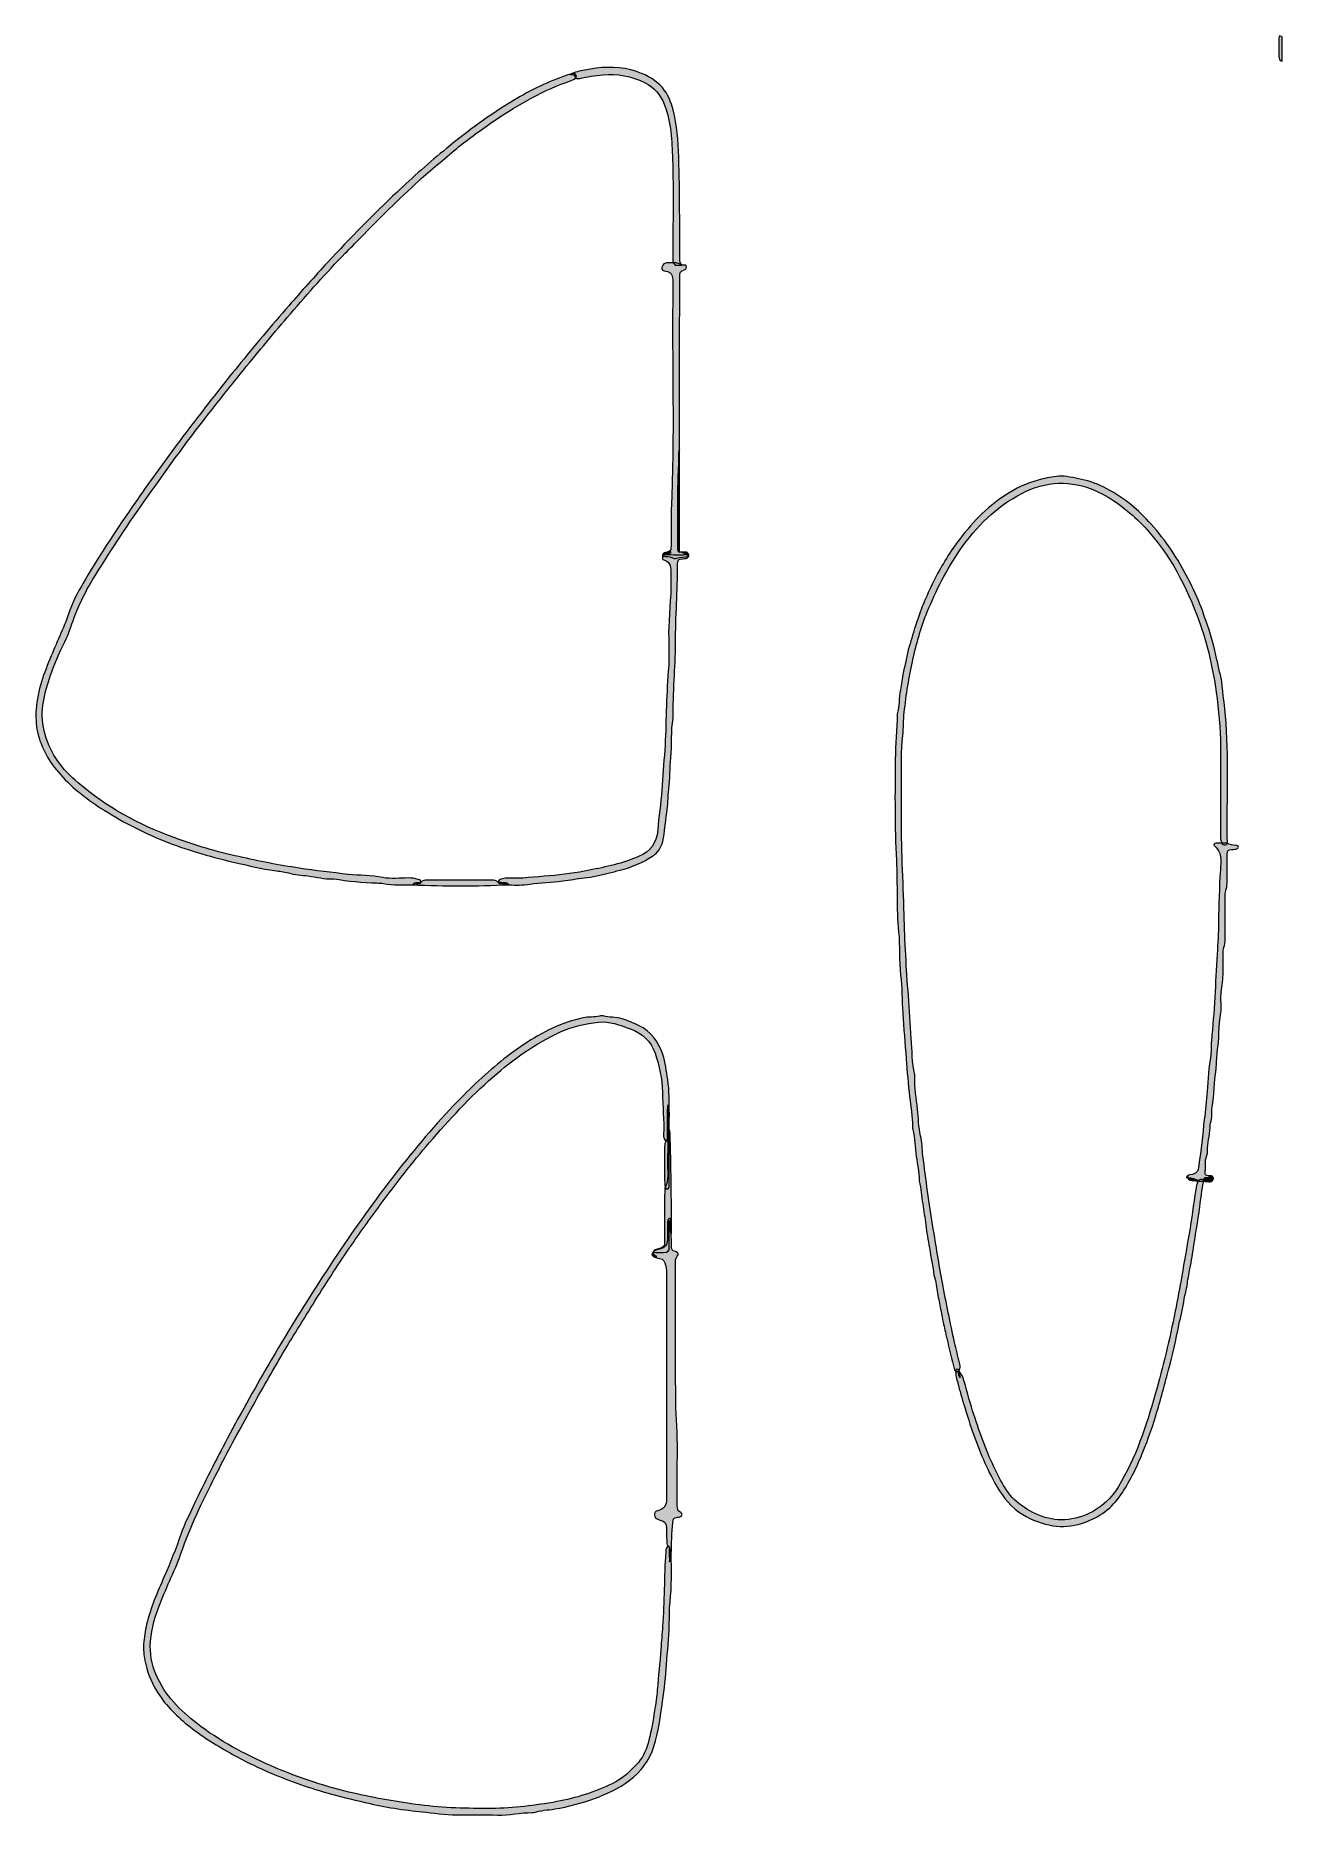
# Model space of a CAD drawing. Header units: millimetres. Extents: x 6 to 210, y 6 to 297.
import ezdxf

# ---------------------------------------------------------------- set-up
doc = ezdxf.new("R2010")
doc.units = ezdxf.units.MM
doc.header["$MEASUREMENT"] = 0
doc.layers.add('Calque 1', color=7, linetype='Continuous', lineweight=0)

msp = doc.modelspace()

# ---------------------------------------------------------------- hatches: boundary and pattern name
at = {"layer": 'Calque 1', "true_color": 0x6a6a6a, "transparency": 33554687}
h = msp.add_hatch(color=251, dxfattribs=at)
h.dxf.hatch_style = 2
edge = h.paths.add_edge_path()
edge.add_spline(control_points=[(210.04, 292.94), (209.53, 292.99), (209.52, 293.36), (209.52, 293.74), (209.52, 294.83), (209.52, 295.92), (209.53, 297), (209.81, 297), (210.09, 297.11), (210.06, 296.58), (209.99, 295.37), (210.04, 294.15), (210.04, 292.94)], knot_values=[0, 0, 0, 0, 1, 1, 1, 2, 2, 2, 3, 3, 3, 4, 4, 4, 4], degree=3, periodic=0)
at = {"layer": 'Calque 1', "true_color": 0x767676, "transparency": 33554687}
h = msp.add_hatch(color=8, dxfattribs=at)
h.dxf.hatch_style = 2
edge = h.paths.add_edge_path()
edge.add_spline(control_points=[(67.87, 158.32), (66.29, 158.28), (64.71, 158.24), (63.15, 158.53), (62.79, 158.59), (62.42, 158.6), (62.05, 158.61), (59.69, 158.66), (57.35, 158.94), (55.01, 159.27), (54.95, 159.28), (54.9, 159.29), (54.84, 159.29), (53.48, 159.21), (52.16, 159.57), (50.83, 159.75), (49.75, 159.9), (48.65, 159.94), (47.59, 160.26), (46.86, 160.47), (46.09, 160.51), (45.34, 160.62), (43.22, 160.93), (41.14, 161.43), (39.06, 161.91), (35.28, 162.79), (31.56, 163.84), (27.93, 165.23), (24.27, 166.63), (20.8, 168.4), (17.49, 170.49), (14.87, 172.15), (12.4, 174), (10.32, 176.33), (8.51, 178.36), (7.15, 180.64), (6.58, 183.32), (6.33, 184.52), (6.27, 185.76), (6.35, 187.02), (6.56, 190.11), (7.66, 192.92), (8.82, 195.73), (9.84, 198.22), (11.02, 200.65), (11.88, 203.21), (12.49, 204.99), (13.45, 206.62), (14.41, 208.24), (16.92, 212.5), (19.67, 216.61), (22.48, 220.68), (24.74, 223.94), (27.07, 227.14), (29.43, 230.33), (30.66, 231.99), (31.92, 233.65), (33.2, 235.29), (35.22, 237.88), (37.24, 240.48), (39.31, 243.03), (42.04, 246.39), (44.81, 249.71), (47.67, 252.97), (49.76, 255.36), (51.87, 257.74), (54.03, 260.07), (57.68, 264.01), (61.44, 267.85), (65.35, 271.54), (67.96, 274.02), (70.67, 276.39), (73.45, 278.68), (76.92, 281.54), (80.54, 284.19), (84.4, 286.51), (87.22, 288.21), (90.16, 289.64), (93.28, 290.71), (93.41, 290.76), (93.56, 290.74), (93.7, 290.76), (94.06, 290.75), (94.6, 291.26), (94.67, 290.42), (94.56, 290), (94.16, 289.88), (93.84, 289.77), (89.35, 288.23), (85.28, 285.92), (81.37, 283.27), (79.22, 281.81), (77.11, 280.3), (75.1, 278.66), (73.01, 276.95), (70.95, 275.21), (68.94, 273.39), (65.63, 270.37), (62.43, 267.24), (59.32, 264.01), (58.52, 263.18), (57.69, 262.37), (56.89, 261.54), (53.78, 258.34), (50.82, 255.02), (47.92, 251.64), (45.32, 248.6), (42.76, 245.53), (40.24, 242.42), (38.32, 240.06), (36.41, 237.69), (34.55, 235.29), (30.84, 230.53), (27.29, 225.66), (23.83, 220.72), (20.94, 216.62), (18.22, 212.41), (15.58, 208.14), (13.98, 205.54), (12.79, 202.76), (11.83, 199.86), (11.42, 198.61), (10.71, 197.46), (10.18, 196.24), (8.99, 193.47), (7.9, 190.67), (7.45, 187.66), (7.2, 186.04), (7.39, 184.46), (7.82, 182.89), (8.72, 179.64), (10.68, 177.12), (13.2, 174.98), (17.88, 171.01), (23.18, 168.12), (28.9, 166.02), (32.36, 164.74), (35.9, 163.7), (39.51, 162.91), (42.77, 162.18), (46.05, 161.51), (49.35, 161.03), (52.02, 160.65), (54.7, 160.3), (57.39, 160.01), (59.25, 159.81), (61.14, 159.89), (63.01, 159.5), (64.38, 159.21), (65.82, 159.43), (67.23, 159.42), (67.77, 159.42), (68.3, 159.35), (68.81, 159.2), (69.1, 159.12), (69.36, 159), (69.24, 158.62), (68.83, 158.31), (68.27, 158.69), (67.87, 158.32)], knot_values=[0, 0, 0, 0, 1, 1, 1, 2, 2, 2, 3, 3, 3, 4, 4, 4, 5, 5, 5, 6, 6, 6, 7, 7, 7, 8, 8, 8, 9, 9, 9, 10, 10, 10, 11, 11, 11, 12, 12, 12, 13, 13, 13, 14, 14, 14, 15, 15, 15, 16, 16, 16, 17, 17, 17, 18, 18, 18, 19, 19, 19, 20, 20, 20, 21, 21, 21, 22, 22, 22, 23, 23, 23, 24, 24, 24, 25, 25, 25, 26, 26, 26, 27, 27, 27, 28, 28, 28, 29, 29, 29, 30, 30, 30, 31, 31, 31, 32, 32, 32, 33, 33, 33, 34, 34, 34, 35, 35, 35, 36, 36, 36, 37, 37, 37, 38, 38, 38, 39, 39, 39, 40, 40, 40, 41, 41, 41, 42, 42, 42, 43, 43, 43, 44, 44, 44, 45, 45, 45, 46, 46, 46, 47, 47, 47, 48, 48, 48, 49, 49, 49, 50, 50, 50, 51, 51, 51, 52, 52, 52, 53, 53, 53, 53], degree=3, periodic=0)
at = {"layer": 'Calque 1', "true_color": 0x7b7b7b, "transparency": 33554687}
h = msp.add_hatch(color=8, dxfattribs=at)
h.dxf.hatch_style = 2
edge = h.paths.add_edge_path()
edge.add_spline(control_points=[(111.9, 259.6), (111.54, 259.6), (111.18, 259.61), (110.82, 259.61), (110.34, 260.02), (110.45, 260.59), (110.44, 261.11), (110.43, 266.38), (110.57, 271.66), (110.39, 276.93), (110.28, 279.88), (110.19, 282.89), (109.09, 285.73), (108.45, 287.38), (107.46, 288.64), (105.83, 289.44), (103.64, 290.51), (101.39, 290.94), (98.96, 290.72), (97.69, 290.6), (96.45, 290.4), (95.22, 290.11), (94.89, 290.03), (94.61, 290.08), (94.44, 290.42), (94.38, 290.93), (93.95, 290.66), (93.7, 290.76), (94.41, 291.2), (95.25, 291.3), (96.03, 291.47), (98.53, 291.98), (101.06, 292.16), (103.56, 291.51), (105.17, 291.09), (106.7, 290.43), (107.99, 289.35), (109.06, 288.44), (109.76, 287.26), (110.2, 285.92), (111.02, 283.44), (111.24, 280.87), (111.36, 278.28), (111.62, 272.51), (111.53, 266.73), (111.58, 260.96), (111.58, 260.48), (111.52, 259.99), (111.9, 259.6)], knot_values=[0, 0, 0, 0, 1, 1, 1, 2, 2, 2, 3, 3, 3, 4, 4, 4, 5, 5, 5, 6, 6, 6, 7, 7, 7, 8, 8, 8, 9, 9, 9, 10, 10, 10, 11, 11, 11, 12, 12, 12, 13, 13, 13, 14, 14, 14, 15, 15, 15, 16, 16, 16, 16], degree=3, periodic=0)
at = {"layer": 'Calque 1', "true_color": 0x555555, "transparency": 33554687}
h = msp.add_hatch(color=251, dxfattribs=at)
h.dxf.hatch_style = 2
edge = h.paths.add_edge_path()
edge.add_spline(control_points=[(113.03, 212.01), (112.37, 211.88), (111.68, 211.91), (111.04, 211.68), (110.87, 211.62), (110.71, 211.63), (110.55, 211.71), (110, 212), (109.41, 211.98), (108.82, 212), (108.8, 212.04), (108.79, 212.08), (108.77, 212.12), (108.77, 212.44), (108.99, 212.53), (109.25, 212.62), (109.57, 212.72), (109.89, 212.82), (110.11, 213.1), (110.27, 215.23), (110.07, 217.36), (110.18, 219.48), (110.76, 231.64), (110.27, 243.81), (110.44, 255.97), (110.44, 256.39), (110.45, 256.81), (110.42, 257.24), (110.36, 257.96), (110.19, 258.51), (109.28, 258.62), (108.53, 258.71), (108.47, 259.11), (108.99, 259.82), (109.53, 260.06), (110.11, 259.98), (110.68, 259.95), (111.13, 259.99), (111.53, 259.86), (111.9, 259.6), (112.11, 259.59), (112.33, 259.58), (112.55, 259.58), (112.75, 259.16), (112.67, 258.86), (112.18, 258.76), (111.69, 258.65), (111.58, 258.31), (111.57, 257.88), (111.56, 257.65), (111.56, 257.43), (111.56, 257.2), (111.55, 247.95), (111.54, 238.7), (111.53, 229.44), (111.45, 229.32), (111.45, 229.18), (111.45, 229.04), (111.34, 223.85), (111.36, 218.67), (111.37, 213.49), (111.37, 213.21), (111.33, 212.92), (111.53, 212.68), (111.64, 212.68), (111.76, 212.67), (111.87, 212.67), (112.26, 212.51), (112.8, 212.69), (113.04, 212.17), (113.06, 212.11), (113.05, 212.06), (113.03, 212.01)], knot_values=[0, 0, 0, 0, 1, 1, 1, 2, 2, 2, 3, 3, 3, 4, 4, 4, 5, 5, 5, 6, 6, 6, 7, 7, 7, 8, 8, 8, 9, 9, 9, 10, 10, 10, 11, 11, 11, 12, 12, 12, 13, 13, 13, 14, 14, 14, 15, 15, 15, 16, 16, 16, 17, 17, 17, 18, 18, 18, 19, 19, 19, 20, 20, 20, 21, 21, 21, 22, 22, 22, 23, 23, 23, 24, 24, 24, 24], degree=3, periodic=0)
at = {"layer": 'Calque 1', "true_color": 0x7c7c7c, "transparency": 33554687}
h = msp.add_hatch(color=8, dxfattribs=at)
h.dxf.hatch_style = 2
edge = h.paths.add_edge_path()
edge.add_spline(control_points=[(111.53, 212.68), (111.14, 212.86), (111.2, 213.23), (111.2, 213.56), (111.19, 214.99), (111.2, 216.42), (111.2, 217.85), (111.21, 219.93), (111.18, 222.01), (111.23, 224.09), (111.26, 225.66), (111.41, 227.22), (111.37, 228.8), (111.37, 229.03), (111.42, 229.24), (111.53, 229.44), (111.53, 224.5), (111.53, 219.56), (111.53, 214.62), (111.53, 213.97), (111.53, 213.32), (111.53, 212.68)], knot_values=[0, 0, 0, 0, 1, 1, 1, 2, 2, 2, 3, 3, 3, 4, 4, 4, 5, 5, 5, 6, 6, 6, 7, 7, 7, 7], degree=3, periodic=0)
at = {"layer": 'Calque 1', "true_color": 0x7b7b7b, "transparency": 33554687}
h = msp.add_hatch(color=8, dxfattribs=at)
h.dxf.hatch_style = 2
edge = h.paths.add_edge_path()
edge.add_spline(control_points=[(156.68, 78.66), (156.61, 78.78), (156.51, 78.9), (156.48, 79.03), (156.05, 80.74), (155.62, 82.46), (155.21, 84.18), (155, 85.06), (154.84, 85.94), (154.63, 86.81), (154.49, 87.41), (154.39, 88.02), (154.28, 88.62), (154.12, 89.48), (153.93, 90.33), (153.77, 91.18), (153.59, 92.12), (153.55, 93.08), (153.25, 94), (153.04, 94.67), (153.03, 95.38), (152.9, 96.07), (152.71, 97.04), (152.51, 98.01), (152.37, 98.98), (152.19, 100.23), (151.9, 101.47), (151.78, 102.73), (151.67, 103.88), (151.44, 105.01), (151.28, 106.15), (151.1, 107.4), (151.06, 108.67), (150.71, 109.89), (150.7, 109.94), (150.68, 110), (150.68, 110.06), (150.72, 111.36), (150.39, 112.63), (150.23, 113.91), (150.04, 115.38), (150.03, 116.89), (149.68, 118.34), (149.65, 118.48), (149.62, 118.62), (149.63, 118.76), (149.65, 120.4), (149.3, 122.01), (149.14, 123.64), (148.93, 125.71), (148.73, 127.79), (148.58, 129.87), (148.4, 132.37), (148.19, 134.88), (148.01, 137.38), (147.87, 139.43), (147.93, 141.5), (147.67, 143.54), (147.37, 145.9), (147.59, 148.27), (147.34, 150.62), (146.93, 154.51), (147.2, 158.4), (146.99, 162.29), (146.69, 167.79), (146.74, 173.29), (146.8, 178.79), (146.83, 181.27), (147.07, 183.75), (147.11, 186.23), (147.54, 187.5), (147.33, 188.85), (147.66, 190.15), (147.88, 191.06), (147.87, 192.04), (148.1, 192.97), (148.45, 194.39), (148.66, 195.84), (149.08, 197.25), (149.45, 198.49), (149.79, 199.73), (150.2, 200.96), (151.03, 203.5), (152.07, 205.94), (153.28, 208.33), (154.44, 210.61), (155.79, 212.78), (157.33, 214.82), (159.58, 217.8), (162.2, 220.41), (165.41, 222.39), (167.12, 223.45), (168.96, 224.2), (170.9, 224.64), (171.88, 224.86), (172.87, 225.1), (173.9, 225.1), (175.21, 225.09), (176.45, 224.73), (177.71, 224.46), (179.2, 224.13), (180.57, 223.51), (181.89, 222.78), (184.66, 221.24), (186.98, 219.15), (189.04, 216.79), (191.44, 214.04), (193.37, 210.98), (195, 207.71), (195.77, 206.17), (196.49, 204.61), (197.05, 202.99), (197.75, 200.98), (198.5, 198.98), (198.98, 196.89), (199.3, 195.46), (199.59, 194.03), (199.96, 192.61), (200.14, 191.9), (200.22, 191.16), (200.29, 190.44), (200.43, 188.93), (200.66, 187.43), (200.79, 185.92), (201.36, 179.21), (200.98, 172.5), (201.08, 165.8), (201.08, 165.57), (201.11, 165.35), (201.12, 165.12), (201.08, 165.03), (201.01, 164.95), (200.92, 164.9), (200.67, 164.79), (200.44, 164.83), (200.24, 165.03), (199.93, 165.54), (199.97, 166.11), (199.97, 166.67), (199.97, 171.41), (199.97, 176.15), (199.97, 180.89), (199.97, 183.89), (199.67, 186.86), (199.26, 189.82), (198.65, 194.13), (197.67, 198.36), (196.1, 202.41), (193.92, 208.01), (191.14, 213.27), (186.78, 217.56), (184.64, 219.67), (182.34, 221.47), (179.6, 222.69), (175.49, 224.51), (171.44, 224.34), (167.47, 222.27), (163.28, 220.09), (160.05, 216.87), (157.36, 212.99), (155.18, 209.84), (153.48, 206.44), (152.03, 202.93), (151, 200.41), (150.27, 197.76), (149.67, 195.08), (149.04, 192.25), (148.59, 189.39), (148.26, 186.5), (148.11, 185.24), (148.17, 183.97), (148.03, 182.71), (147.74, 180.15), (147.84, 177.58), (147.83, 175.01), (147.83, 173.38), (147.86, 171.74), (147.83, 170.11), (147.73, 164.55), (148.12, 159), (148.24, 153.45), (148.34, 149.04), (148.62, 144.62), (148.94, 140.21), (149.11, 137.88), (149.21, 135.53), (149.4, 133.21), (149.57, 131.22), (149.52, 129.21), (149.97, 127.25), (149.99, 127.14), (150.02, 127.02), (150.01, 126.91), (149.85, 125.13), (150.28, 123.38), (150.45, 121.62), (150.59, 120.18), (150.6, 118.71), (150.95, 117.27), (151.2, 116.22), (151.18, 115.1), (151.32, 114.01), (151.81, 110.13), (152.32, 106.24), (152.96, 102.38), (153.47, 99.33), (153.93, 96.28), (154.51, 93.24), (155.13, 89.97), (155.79, 86.72), (156.5, 83.48), (156.75, 82.38), (157.03, 81.28), (157.31, 80.19), (157.4, 79.86), (157.44, 79.53), (157.38, 79.19), (157.25, 78.88), (156.98, 78.74), (156.68, 78.66)], knot_values=[0, 0, 0, 0, 1, 1, 1, 2, 2, 2, 3, 3, 3, 4, 4, 4, 5, 5, 5, 6, 6, 6, 7, 7, 7, 8, 8, 8, 9, 9, 9, 10, 10, 10, 11, 11, 11, 12, 12, 12, 13, 13, 13, 14, 14, 14, 15, 15, 15, 16, 16, 16, 17, 17, 17, 18, 18, 18, 19, 19, 19, 20, 20, 20, 21, 21, 21, 22, 22, 22, 23, 23, 23, 24, 24, 24, 25, 25, 25, 26, 26, 26, 27, 27, 27, 28, 28, 28, 29, 29, 29, 30, 30, 30, 31, 31, 31, 32, 32, 32, 33, 33, 33, 34, 34, 34, 35, 35, 35, 36, 36, 36, 37, 37, 37, 38, 38, 38, 39, 39, 39, 40, 40, 40, 41, 41, 41, 42, 42, 42, 43, 43, 43, 44, 44, 44, 45, 45, 45, 46, 46, 46, 47, 47, 47, 48, 48, 48, 49, 49, 49, 50, 50, 50, 51, 51, 51, 52, 52, 52, 53, 53, 53, 54, 54, 54, 55, 55, 55, 56, 56, 56, 57, 57, 57, 58, 58, 58, 59, 59, 59, 60, 60, 60, 61, 61, 61, 62, 62, 62, 63, 63, 63, 64, 64, 64, 65, 65, 65, 66, 66, 66, 67, 67, 67, 68, 68, 68, 69, 69, 69, 70, 70, 70, 71, 71, 71, 72, 72, 72, 73, 73, 73, 73], degree=3, periodic=0)
at = {"layer": 'Calque 1', "true_color": 0x7c7c7c, "transparency": 33554687}
h = msp.add_hatch(color=8, dxfattribs=at)
h.dxf.hatch_style = 2
edge = h.paths.add_edge_path()
edge.add_spline(control_points=[(109.82, 212.69), (109.94, 212.68), (110.07, 212.67), (110.19, 212.66), (109.97, 212.48), (109.73, 212.37), (109.45, 212.34), (109.19, 212.32), (108.98, 212.21), (108.82, 212), (108.63, 212.37), (108.92, 212.5), (109.17, 212.59), (109.37, 212.66), (109.6, 212.66), (109.82, 212.69)], knot_values=[0, 0, 0, 0, 1, 1, 1, 2, 2, 2, 3, 3, 3, 4, 4, 4, 5, 5, 5, 5], degree=3, periodic=0)
h = msp.add_hatch(color=8, dxfattribs=at)
h.dxf.hatch_style = 2
edge = h.paths.add_edge_path()
edge.add_spline(control_points=[(113.04, 212.17), (112.65, 212.34), (112.26, 212.5), (111.87, 212.67), (112.14, 212.67), (112.42, 212.67), (112.7, 212.67), (112.88, 212.55), (113.05, 212.42), (113.04, 212.17)], knot_values=[0, 0, 0, 0, 1, 1, 1, 2, 2, 2, 3, 3, 3, 3], degree=3, periodic=0)
h = msp.add_hatch(color=8, dxfattribs=at)
h.dxf.hatch_style = 2
edge = h.paths.add_edge_path()
edge.add_spline(control_points=[(113.03, 212.01), (112.84, 211.57), (112.44, 211.64), (112.09, 211.61), (111.3, 211.52), (111.22, 211.46), (111.22, 210.68), (111.2, 206.39), (110.88, 202.11), (110.87, 197.82), (110.86, 193.73), (110.45, 189.66), (110.48, 185.56), (110.08, 183.42), (110.35, 181.23), (110.11, 179.07), (109.92, 177.36), (110, 175.63), (109.77, 173.94), (109.6, 172.65), (109.66, 171.34), (109.44, 170.08), (109.17, 168.52), (109.15, 166.94), (108.8, 165.4), (108.56, 164.36), (107.97, 163.54), (107.09, 162.97), (105.45, 161.91), (103.66, 161.18), (101.77, 160.69), (100.52, 160.37), (99.26, 160.06), (98.01, 159.76), (97.32, 159.6), (96.62, 159.51), (95.93, 159.43), (94.77, 159.29), (93.59, 159.11), (92.43, 158.94), (90.65, 158.66), (88.84, 158.72), (87.07, 158.42), (85.93, 158.23), (84.76, 158.24), (83.61, 158.32), (83.33, 158.57), (82.99, 158.46), (82.67, 158.5), (82.39, 158.53), (82.06, 158.38), (81.87, 158.72), (81.9, 159.03), (82.12, 159.15), (82.38, 159.21), (82.68, 159.29), (82.98, 159.4), (83.29, 159.39), (85.63, 159.28), (87.95, 159.6), (90.28, 159.77), (92.46, 159.93), (94.63, 160.28), (96.78, 160.69), (99.52, 161.22), (102.24, 161.81), (104.82, 162.93), (106.76, 163.77), (107.8, 165.06), (107.96, 167.28), (108.12, 169.44), (108.49, 171.59), (108.62, 173.75), (108.75, 175.94), (108.97, 178.12), (109.11, 180.31), (109.39, 184.61), (109.32, 188.93), (109.7, 193.22), (109.91, 195.61), (109.7, 198.01), (109.77, 200.41), (109.86, 203.31), (110.24, 206.19), (110.11, 209.1), (110.07, 210.07), (110.21, 211.07), (108.94, 211.42), (108.76, 211.47), (108.69, 211.7), (108.73, 211.92), (108.84, 212.21), (109.09, 212.26), (109.35, 212.25), (110.43, 212.2), (111.51, 212.16), (112.59, 212.23), (112.76, 212.25), (112.91, 212.15), (113.03, 212.01)], knot_values=[0, 0, 0, 0, 1, 1, 1, 2, 2, 2, 3, 3, 3, 4, 4, 4, 5, 5, 5, 6, 6, 6, 7, 7, 7, 8, 8, 8, 9, 9, 9, 10, 10, 10, 11, 11, 11, 12, 12, 12, 13, 13, 13, 14, 14, 14, 15, 15, 15, 16, 16, 16, 17, 17, 17, 18, 18, 18, 19, 19, 19, 20, 20, 20, 21, 21, 21, 22, 22, 22, 23, 23, 23, 24, 24, 24, 25, 25, 25, 26, 26, 26, 27, 27, 27, 28, 28, 28, 29, 29, 29, 30, 30, 30, 31, 31, 31, 32, 32, 32, 33, 33, 33, 33], degree=3, periodic=0)
at = {"layer": 'Calque 1', "true_color": 0x535353, "transparency": 33554687}
h = msp.add_hatch(color=251, dxfattribs=at)
h.dxf.hatch_style = 2
edge = h.paths.add_edge_path()
edge.add_spline(control_points=[(198.88, 164.77), (198.92, 165.05), (199.13, 165.1), (199.36, 165.11), (199.69, 165.12), (200.02, 165.12), (200.35, 165.12), (200.57, 165.11), (200.8, 165.1), (201.02, 165.09), (201.49, 164.85), (201.99, 164.79), (202.49, 164.73), (202.66, 164.71), (202.88, 164.67), (202.89, 164.48), (202.9, 164.24), (202.68, 164.17), (202.48, 164.14), (202.26, 164.1), (202.03, 164.1), (201.81, 164.07), (201.18, 164.01), (201.09, 163.93), (201.08, 163.29), (201.05, 162.11), (201.07, 160.92), (201.05, 159.74), (201.04, 158.92), (201.13, 158.1), (200.81, 157.31), (200.71, 157.07), (200.76, 156.76), (200.75, 156.47), (200.74, 154.1), (200.72, 151.73), (200.71, 149.37), (200.71, 148.91), (200.72, 148.46), (200.51, 148.04), (200.39, 147.78), (200.41, 147.49), (200.41, 147.21), (200.4, 146.3), (200.38, 145.4), (200.39, 144.5), (200.4, 143.37), (200.33, 142.25), (200.13, 141.13), (199.97, 140.21), (200.07, 139.27), (200.05, 138.34), (200.04, 138.03), (200.08, 137.71), (200.03, 137.41), (199.6, 135.27), (199.81, 133.08), (199.44, 130.94), (199.29, 130.02), (199.36, 129.08), (199.23, 128.15), (198.96, 126.09), (198.92, 124), (198.6, 121.94), (198.54, 121.55), (198.55, 121.15), (198.53, 120.75), (198.52, 120.27), (198.53, 119.79), (198.32, 119.34), (198.28, 119.27), (198.25, 119.18), (198.25, 119.1), (198.34, 117.79), (197.87, 116.55), (197.86, 115.25), (197.86, 114.72), (197.82, 114.19), (197.62, 113.68), (197.45, 113.22), (197.54, 112.73), (197.52, 112.25), (197.5, 112.02), (197.51, 111.8), (197.48, 111.57), (197.4, 110.79), (197.39, 110.79), (198.18, 110.72), (198.53, 110.2), (198.51, 110.12), (197.97, 110.06), (197.69, 110.03), (197.41, 110.05), (197.15, 109.92), (196.93, 109.8), (196.7, 109.88), (196.48, 109.88), (196.48, 109.88), (196.49, 109.87), (196.49, 109.87), (195.86, 110.04), (195.21, 110.11), (194.61, 110.39), (194.61, 110.39), (194.62, 110.38), (194.62, 110.38), (194.53, 110.5), (194.53, 110.62), (194.64, 110.73), (194.64, 110.73), (194.63, 110.75), (194.63, 110.75), (194.72, 110.82), (194.82, 110.87), (194.93, 110.89), (196.1, 111.07), (196.26, 111.31), (196.43, 112.48), (196.77, 114.96), (197.03, 117.45), (197.32, 119.93), (197.5, 121.46), (197.67, 123), (197.79, 124.54), (197.96, 126.51), (198.04, 128.49), (198.36, 130.44), (198.49, 131.23), (198.38, 132.02), (198.47, 132.81), (198.97, 137.52), (199.13, 142.25), (199.42, 146.98), (199.52, 148.72), (199.63, 150.46), (199.65, 152.21), (199.68, 155.05), (199.77, 157.9), (199.94, 160.74), (200.02, 162.18), (200.25, 163.69), (198.88, 164.77)], knot_values=[0, 0, 0, 0, 1, 1, 1, 2, 2, 2, 3, 3, 3, 4, 4, 4, 5, 5, 5, 6, 6, 6, 7, 7, 7, 8, 8, 8, 9, 9, 9, 10, 10, 10, 11, 11, 11, 12, 12, 12, 13, 13, 13, 14, 14, 14, 15, 15, 15, 16, 16, 16, 17, 17, 17, 18, 18, 18, 19, 19, 19, 20, 20, 20, 21, 21, 21, 22, 22, 22, 23, 23, 23, 24, 24, 24, 25, 25, 25, 26, 26, 26, 27, 27, 27, 28, 28, 28, 29, 29, 29, 30, 30, 30, 31, 31, 31, 32, 32, 32, 33, 33, 33, 34, 34, 34, 35, 35, 35, 36, 36, 36, 37, 37, 37, 38, 38, 38, 39, 39, 39, 40, 40, 40, 41, 41, 41, 42, 42, 42, 43, 43, 43, 44, 44, 44, 45, 45, 45, 46, 46, 46, 47, 47, 47, 47], degree=3, periodic=0)
at = {"layer": 'Calque 1', "true_color": 0x555555, "transparency": 33554687}
h = msp.add_hatch(color=251, dxfattribs=at)
h.dxf.hatch_style = 2
edge = h.paths.add_edge_path()
edge.add_spline(control_points=[(81.88, 158.69), (82.21, 158.67), (82.55, 158.65), (82.88, 158.64), (83.17, 158.63), (83.45, 158.62), (83.61, 158.32), (78.36, 158.07), (73.11, 158.06), (67.87, 158.32), (68.22, 158.85), (68.8, 158.53), (69.26, 158.69), (69.52, 159.08), (69.94, 159.06), (70.32, 159.07), (73.82, 159.09), (77.32, 159.09), (80.81, 159.07), (81.2, 159.06), (81.62, 159.08), (81.88, 158.69)], knot_values=[0, 0, 0, 0, 1, 1, 1, 2, 2, 2, 3, 3, 3, 4, 4, 4, 5, 5, 5, 6, 6, 6, 7, 7, 7, 7], degree=3, periodic=0)
at = {"layer": 'Calque 1', "true_color": 0x787878, "transparency": 33554687}
h = msp.add_hatch(color=8, dxfattribs=at)
h.dxf.hatch_style = 2
edge = h.paths.add_edge_path()
edge.add_spline(control_points=[(110.18, 48.94), (110.2, 46.31), (110.28, 43.69), (109.98, 41.08), (109.83, 39.81), (109.89, 38.54), (109.85, 37.27), (109.77, 35.14), (109.56, 33), (109.41, 30.88), (109.26, 28.86), (109.08, 26.84), (108.77, 24.84), (108.39, 22.36), (108.12, 19.86), (107.35, 17.46), (106.61, 15.17), (105.23, 13.34), (103.3, 11.9), (101.57, 10.61), (99.64, 9.67), (97.64, 8.97), (95.52, 8.22), (93.35, 7.62), (91.12, 7.25), (89.99, 7.06), (88.82, 7.04), (87.72, 6.69), (87.64, 6.66), (87.55, 6.65), (87.47, 6.65), (85.55, 6.68), (83.67, 6.2), (81.75, 6.26), (79.78, 6.32), (77.8, 6.27), (75.83, 6.27), (73.91, 6.27), (72, 6.51), (70.11, 6.7), (67.04, 7.01), (63.96, 7.43), (60.95, 8.13), (58.79, 8.62), (56.63, 9.13), (54.49, 9.72), (51.18, 10.63), (47.95, 11.77), (44.79, 13.09), (42.49, 14.05), (40.26, 15.18), (38.07, 16.4), (35.63, 17.76), (33.28, 19.25), (31.11, 20.99), (29.12, 22.59), (27.31, 24.42), (25.99, 26.66), (25.11, 28.17), (24.45, 29.76), (24.15, 31.51), (23.99, 32.41), (23.84, 33.29), (23.92, 34.19), (24.02, 35.28), (24.18, 36.37), (24.42, 37.43), (25.03, 40.16), (26.2, 42.68), (27.3, 45.24), (28.28, 47.5), (29.2, 49.79), (30.01, 52.13), (30.58, 53.79), (31.39, 55.38), (32.15, 56.97), (33.89, 60.65), (35.74, 64.28), (37.66, 67.87), (39.97, 72.21), (42.36, 76.5), (44.85, 80.74), (47.89, 85.92), (51.05, 91.04), (54.36, 96.05), (57.39, 100.62), (60.53, 105.11), (63.85, 109.47), (67.04, 113.66), (70.37, 117.72), (73.96, 121.56), (76.43, 124.18), (79, 126.7), (81.78, 128.99), (84.56, 131.29), (87.51, 133.33), (90.78, 134.88), (92.38, 135.64), (94.06, 136.18), (95.79, 136.57), (96.22, 136.67), (96.69, 136.66), (97.14, 136.69), (97.59, 136.71), (98.03, 136.71), (98.47, 136.85), (98.66, 136.91), (98.88, 136.95), (99.06, 136.89), (100.06, 136.58), (101.12, 136.72), (102.13, 136.4), (103.08, 136.11), (103.97, 135.73), (104.85, 135.31), (106.88, 134.33), (108.1, 132.67), (108.79, 130.58), (109.22, 129.24), (109.37, 127.84), (109.6, 126.46), (109.91, 124.57), (109.8, 122.69), (109.89, 120.81), (109.9, 120.56), (109.86, 120.31), (109.84, 120.05), (109.31, 120.37), (109.75, 120.89), (109.58, 121.23), (109.61, 120.06), (109.69, 118.83), (109.75, 117.61), (109.76, 117.25), (109.84, 116.87), (109.64, 116.53), (109.28, 116.3), (109.12, 116.53), (109.01, 116.81), (108.92, 117.03), (108.92, 117.26), (108.93, 117.48), (109.02, 119.8), (108.76, 122.1), (108.73, 124.42), (108.7, 126.6), (108.25, 128.73), (107.53, 130.79), (106.83, 132.77), (105.42, 134.06), (103.44, 134.78), (101.76, 135.39), (100.08, 136.05), (98.28, 135.86), (96.15, 135.63), (94.05, 135.18), (92.08, 134.27), (88, 132.39), (84.4, 129.85), (81.02, 126.88), (77.26, 123.58), (73.9, 119.91), (70.63, 116.14), (67.8, 112.88), (65.2, 109.45), (62.62, 105.99), (60.91, 103.68), (59.22, 101.35), (57.6, 98.98), (55.54, 95.95), (53.55, 92.88), (51.62, 89.77), (49.73, 86.73), (47.83, 83.69), (46.03, 80.6), (44.28, 77.58), (42.55, 74.54), (40.86, 71.48), (39.06, 68.22), (37.3, 64.94), (35.62, 61.63), (33.54, 57.53), (31.54, 53.4), (30.03, 49.03), (28.98, 46), (27.44, 43.15), (26.35, 40.13), (25.61, 38.1), (25.06, 36.02), (25.02, 33.87), (24.99, 32.02), (25.43, 30.25), (26.25, 28.56), (27.84, 25.26), (30.39, 22.88), (33.29, 20.74), (37.06, 17.94), (41.18, 15.81), (45.46, 13.99), (49.61, 12.23), (53.9, 10.85), (58.31, 9.82), (61.87, 9), (65.47, 8.38), (69.09, 7.91), (72.97, 7.4), (76.89, 7.31), (80.81, 7.34), (84.4, 7.37), (87.93, 7.81), (91.46, 8.45), (94.62, 9.02), (97.63, 9.98), (100.5, 11.38), (102.19, 12.21), (103.61, 13.45), (104.81, 14.86), (105.69, 15.88), (106.17, 17.2), (106.52, 18.51), (106.93, 20.09), (107.21, 21.7), (107.45, 23.3), (107.62, 24.44), (107.81, 25.59), (107.89, 26.74), (108.06, 28.95), (108.34, 31.16), (108.48, 33.38), (108.56, 34.62), (108.66, 35.85), (108.76, 37.09), (109.09, 41.13), (108.98, 45.2), (109.27, 49.24), (109.3, 49.63), (109.19, 50.16), (109.85, 50.16), (110.26, 49.53), (109.81, 48.87), (109.93, 48.27), (110.05, 48.45), (109.68, 48.85), (110.18, 48.94)], knot_values=[0, 0, 0, 0, 1, 1, 1, 2, 2, 2, 3, 3, 3, 4, 4, 4, 5, 5, 5, 6, 6, 6, 7, 7, 7, 8, 8, 8, 9, 9, 9, 10, 10, 10, 11, 11, 11, 12, 12, 12, 13, 13, 13, 14, 14, 14, 15, 15, 15, 16, 16, 16, 17, 17, 17, 18, 18, 18, 19, 19, 19, 20, 20, 20, 21, 21, 21, 22, 22, 22, 23, 23, 23, 24, 24, 24, 25, 25, 25, 26, 26, 26, 27, 27, 27, 28, 28, 28, 29, 29, 29, 30, 30, 30, 31, 31, 31, 32, 32, 32, 33, 33, 33, 34, 34, 34, 35, 35, 35, 36, 36, 36, 37, 37, 37, 38, 38, 38, 39, 39, 39, 40, 40, 40, 41, 41, 41, 42, 42, 42, 43, 43, 43, 44, 44, 44, 45, 45, 45, 46, 46, 46, 47, 47, 47, 48, 48, 48, 49, 49, 49, 50, 50, 50, 51, 51, 51, 52, 52, 52, 53, 53, 53, 54, 54, 54, 55, 55, 55, 56, 56, 56, 57, 57, 57, 58, 58, 58, 59, 59, 59, 60, 60, 60, 61, 61, 61, 62, 62, 62, 63, 63, 63, 64, 64, 64, 65, 65, 65, 66, 66, 66, 67, 67, 67, 68, 68, 68, 69, 69, 69, 70, 70, 70, 71, 71, 71, 72, 72, 72, 73, 73, 73, 74, 74, 74, 75, 75, 75, 76, 76, 76, 77, 77, 77, 78, 78, 78, 79, 79, 79, 80, 80, 80, 81, 81, 81, 81], degree=3, periodic=0)
at = {"layer": 'Calque 1', "true_color": 0x5b5b5b, "transparency": 33554687}
h = msp.add_hatch(color=251, dxfattribs=at)
h.dxf.hatch_style = 2
edge = h.paths.add_edge_path()
edge.add_spline(control_points=[(109.86, 118.39), (109.76, 117.46), (109.82, 116.54), (109.82, 115.61), (109.81, 113.58), (109.83, 111.56), (109.82, 109.53), (109.82, 109.18), (109.91, 108.78), (109.51, 108.54), (109.1, 108.74), (109.11, 109.13), (109.11, 109.49), (109.07, 111.48), (109.07, 113.48), (109.1, 115.47), (109.11, 115.83), (109.11, 116.21), (109.47, 116.45), (109.57, 118.05), (109.49, 119.65), (109.52, 121.24), (109.52, 121.61), (109.52, 121.97), (109.67, 122.35), (109.67, 121.99), (109.67, 121.64), (109.68, 121.29), (109.69, 120.87), (109.62, 120.44), (109.84, 120.05), (109.85, 119.5), (109.86, 118.95), (109.86, 118.39)], knot_values=[0, 0, 0, 0, 1, 1, 1, 2, 2, 2, 3, 3, 3, 4, 4, 4, 5, 5, 5, 6, 6, 6, 7, 7, 7, 8, 8, 8, 9, 9, 9, 10, 10, 10, 11, 11, 11, 11], degree=3, periodic=0)
at = {"layer": 'Calque 1', "true_color": 0x8b8b8b, "transparency": 33554687}
h = msp.add_hatch(color=252, dxfattribs=at)
h.dxf.hatch_style = 2
edge = h.paths.add_edge_path()
edge.add_spline(control_points=[(110.18, 101.26), (109.84, 101.95), (110.13, 102.7), (109.86, 103.41), (109.86, 102.49), (109.86, 101.58), (109.86, 100.66), (109.86, 100.19), (109.86, 99.71), (109.85, 99.23), (109.84, 98.37), (109.72, 98.24), (108.89, 98.23), (108.35, 98.21), (107.82, 98.23), (107.29, 98.24), (107.29, 98.66), (107.61, 98.7), (107.92, 98.77), (109, 99.02), (109.09, 99.14), (109.09, 100.25), (109.09, 102.93), (109.06, 105.61), (109.11, 108.28), (109.11, 108.43), (109.12, 108.57), (109.14, 108.71), (109.69, 109.74), (109.59, 110.87), (109.59, 111.98), (109.59, 113.89), (109.57, 115.79), (109.67, 117.69), (109.69, 117.94), (109.63, 118.21), (109.86, 118.39), (109.91, 118.17), (109.98, 117.95), (109.99, 117.73), (110.15, 112.35), (110.22, 106.97), (110.22, 101.59), (110.22, 101.48), (110.19, 101.37), (110.18, 101.26)], knot_values=[0, 0, 0, 0, 1, 1, 1, 2, 2, 2, 3, 3, 3, 4, 4, 4, 5, 5, 5, 6, 6, 6, 7, 7, 7, 8, 8, 8, 9, 9, 9, 10, 10, 10, 11, 11, 11, 12, 12, 12, 13, 13, 13, 14, 14, 14, 15, 15, 15, 15], degree=3, periodic=0)
at = {"layer": 'Calque 1', "true_color": 0x7a7a7a, "transparency": 33554687}
h = msp.add_hatch(color=8, dxfattribs=at)
h.dxf.hatch_style = 2
edge = h.paths.add_edge_path()
edge.add_spline(control_points=[(194.64, 110.73), (194.63, 110.61), (194.62, 110.5), (194.62, 110.38), (194.51, 110.4), (194.4, 110.44), (194.41, 110.57), (194.43, 110.69), (194.54, 110.71), (194.64, 110.73)], knot_values=[0, 0, 0, 0, 1, 1, 1, 2, 2, 2, 3, 3, 3, 3], degree=3, periodic=0)
h = msp.add_hatch(color=8, dxfattribs=at)
h.dxf.hatch_style = 2
edge = h.paths.add_edge_path()
edge.add_spline(control_points=[(198.18, 110.72), (198.3, 110.73), (198.42, 110.74), (198.54, 110.75), (198.68, 110.55), (198.91, 110.37), (198.76, 110.09), (198.61, 109.83), (198.35, 109.75), (198.04, 109.78), (197.77, 109.81), (197.49, 109.82), (197.22, 109.84), (197.2, 109.87), (197.17, 109.89), (197.15, 109.92), (197.08, 110.33), (197.39, 110.4), (197.65, 110.41), (197.92, 110.41), (198.06, 110.52), (198.18, 110.72)], knot_values=[0, 0, 0, 0, 1, 1, 1, 2, 2, 2, 3, 3, 3, 4, 4, 4, 5, 5, 5, 6, 6, 6, 7, 7, 7, 7], degree=3, periodic=0)
h = msp.add_hatch(color=8, dxfattribs=at)
h.dxf.hatch_style = 2
edge = h.paths.add_edge_path()
edge.add_spline(control_points=[(156.68, 78.66), (156.8, 78.8), (156.52, 79.29), (157.05, 79.08), (157.18, 79.03), (157.26, 78.94), (157.3, 78.81), (157.39, 78.43), (157.76, 78.2), (157.82, 77.81), (158.47, 76), (158.85, 74.12), (159.45, 72.3), (160.47, 69.2), (161.51, 66.09), (162.93, 63.15), (164.04, 60.82), (165.19, 58.43), (167.39, 56.88), (169.86, 55.14), (172.62, 54.11), (175.67, 54.67), (178.94, 55.28), (181.51, 57.05), (183.28, 59.95), (186.14, 64.65), (187.8, 69.83), (189.3, 75.06), (190.58, 79.52), (191.65, 84.04), (192.56, 88.6), (192.95, 90.52), (193.3, 92.46), (193.64, 94.39), (194.05, 96.69), (194.42, 98.99), (194.84, 101.28), (195.27, 103.66), (195.53, 106.07), (195.91, 108.46), (195.98, 108.94), (196.09, 109.4), (196.28, 109.84), (196.48, 110.17), (196.75, 110.24), (197.09, 110.06), (197.16, 110), (197.2, 109.93), (197.22, 109.84), (196.88, 108.47), (196.78, 107.07), (196.59, 105.68), (196.25, 103.29), (195.83, 100.9), (195.49, 98.51), (195.29, 97.17), (195.03, 95.84), (194.77, 94.52), (194.59, 93.58), (194.51, 92.62), (194.28, 91.7), (193.93, 90.28), (193.78, 88.82), (193.4, 87.41), (193.22, 86.77), (193.12, 86.1), (192.98, 85.44), (192.49, 82.98), (191.91, 80.55), (191.24, 78.14), (190.98, 77.22), (190.73, 76.3), (190.5, 75.37), (190.16, 74.07), (189.77, 72.78), (189.38, 71.49), (188.67, 69.15), (187.83, 66.85), (186.87, 64.6), (185.92, 62.38), (184.85, 60.22), (183.42, 58.24), (181.86, 56.07), (179.74, 54.72), (177.25, 53.92), (175.73, 53.43), (174.14, 53.31), (172.58, 53.55), (170.83, 53.83), (169.17, 54.44), (167.64, 55.38), (165.79, 56.53), (164.47, 58.15), (163.39, 59.98), (161.73, 62.8), (160.54, 65.83), (159.45, 68.9), (158.84, 70.58), (158.34, 72.3), (157.8, 74.01), (157.4, 75.29), (157.09, 76.6), (156.75, 77.9), (156.69, 78.14), (156.7, 78.4), (156.68, 78.66)], knot_values=[0, 0, 0, 0, 1, 1, 1, 2, 2, 2, 3, 3, 3, 4, 4, 4, 5, 5, 5, 6, 6, 6, 7, 7, 7, 8, 8, 8, 9, 9, 9, 10, 10, 10, 11, 11, 11, 12, 12, 12, 13, 13, 13, 14, 14, 14, 15, 15, 15, 16, 16, 16, 17, 17, 17, 18, 18, 18, 19, 19, 19, 20, 20, 20, 21, 21, 21, 22, 22, 22, 23, 23, 23, 24, 24, 24, 25, 25, 25, 26, 26, 26, 27, 27, 27, 28, 28, 28, 29, 29, 29, 30, 30, 30, 31, 31, 31, 32, 32, 32, 33, 33, 33, 34, 34, 34, 35, 35, 35, 35], degree=3, periodic=0)
h = msp.add_hatch(color=8, dxfattribs=at)
h.dxf.hatch_style = 2
edge = h.paths.add_edge_path()
edge.add_spline(control_points=[(194.61, 110.39), (195.28, 110.35), (195.9, 110.17), (196.49, 109.87), (196.08, 109.91), (195.67, 109.95), (195.27, 110), (195, 110.03), (194.71, 110.05), (194.61, 110.39)], knot_values=[0, 0, 0, 0, 1, 1, 1, 2, 2, 2, 3, 3, 3, 3], degree=3, periodic=0)
at = {"layer": 'Calque 1', "true_color": 0x5f5f5f, "transparency": 33554687}
h = msp.add_hatch(color=251, dxfattribs=at)
h.dxf.hatch_style = 2
edge = h.paths.add_edge_path()
edge.add_spline(control_points=[(110.18, 48.94), (109.92, 48.54), (110.07, 48.07), (109.89, 47.64), (109.86, 48.48), (109.84, 49.33), (109.81, 50.17), (109.42, 50.39), (109.45, 50.78), (109.44, 51.14), (109.41, 51.81), (109.42, 52.49), (109.42, 53.16), (109.41, 53.88), (109.13, 54.35), (108.38, 54.47), (108.24, 54.5), (108.11, 54.54), (107.98, 54.6), (107.69, 54.74), (107.45, 54.93), (107.42, 55.28), (107.4, 55.68), (107.59, 55.92), (107.98, 56), (109.1, 56.39), (109.41, 56.79), (109.41, 57.99), (109.43, 60.78), (109.42, 63.57), (109.42, 66.36), (109.42, 75.66), (109.42, 84.96), (109.42, 94.26), (109.42, 94.88), (109.44, 95.51), (109.26, 96.11), (109.11, 96.63), (108.9, 97.13), (108.28, 97.25), (108.12, 97.27), (107.96, 97.28), (107.81, 97.31), (107.41, 97.47), (106.98, 97.59), (107.15, 98.18), (107.19, 98.27), (107.26, 98.35), (107.34, 98.4), (107.57, 98.52), (107.79, 98.64), (108.04, 98.7), (109.21, 98.97), (109.53, 99.35), (109.58, 100.57), (109.61, 101.38), (109.57, 102.2), (109.59, 103.01), (109.6, 103.32), (109.5, 103.7), (110.02, 103.82), (110.24, 102.97), (109.95, 102.09), (110.18, 101.26), (110.19, 100.61), (110.2, 99.96), (110.21, 99.32), (110.23, 98.6), (110.24, 98.6), (110.89, 98.35), (111.32, 98.19), (111.46, 97.94), (111.16, 97.61), (110.8, 97.21), (110.85, 96.78), (110.85, 96.34), (110.87, 88.51), (110.89, 80.68), (110.91, 72.84), (111.4, 67.5), (111.04, 62.15), (111.16, 56.81), (111.17, 56.32), (111.25, 55.94), (111.74, 55.7), (112.04, 55.56), (111.99, 55.18), (111.71, 55.04), (111.56, 54.97), (111.38, 54.95), (111.22, 54.92), (110.53, 54.81), (110.55, 54.8), (110.44, 54.08), (110.19, 52.37), (110.26, 50.65), (110.18, 48.94)], knot_values=[0, 0, 0, 0, 1, 1, 1, 2, 2, 2, 3, 3, 3, 4, 4, 4, 5, 5, 5, 6, 6, 6, 7, 7, 7, 8, 8, 8, 9, 9, 9, 10, 10, 10, 11, 11, 11, 12, 12, 12, 13, 13, 13, 14, 14, 14, 15, 15, 15, 16, 16, 16, 17, 17, 17, 18, 18, 18, 19, 19, 19, 20, 20, 20, 21, 21, 21, 22, 22, 22, 23, 23, 23, 24, 24, 24, 25, 25, 25, 26, 26, 26, 27, 27, 27, 28, 28, 28, 29, 29, 29, 30, 30, 30, 31, 31, 31, 32, 32, 32, 32], degree=3, periodic=0)
at = {"layer": 'Calque 1', "true_color": 0x8b8b8b, "transparency": 33554687}
h = msp.add_hatch(color=252, dxfattribs=at)
h.dxf.hatch_style = 2
edge = h.paths.add_edge_path()
edge.add_spline(control_points=[(107.81, 97.57), (107.7, 97.55), (107.58, 97.52), (107.46, 97.5), (106.91, 97.79), (106.88, 97.89), (107.28, 98.23), (107.3, 97.88), (107.52, 97.7), (107.81, 97.57)], knot_values=[0, 0, 0, 0, 1, 1, 1, 2, 2, 2, 3, 3, 3, 3], degree=3, periodic=0)
at = {"layer": 'Calque 1', "true_color": 0x7b7b7b, "transparency": 33554687}
h = msp.add_hatch(color=8, dxfattribs=at)
h.dxf.hatch_style = 2
edge = h.paths.add_edge_path()
edge.add_spline(control_points=[(157.08, 78.78), (157.43, 78.5), (157.41, 78.11), (157.4, 77.72), (157.11, 78.02), (157.05, 78.38), (157.08, 78.78)], knot_values=[0, 0, 0, 0, 1, 1, 1, 2, 2, 2, 2], degree=3, periodic=0)

# ---------------------------------------------------------------- linework, layer by layer
at = {"layer": 'Calque 1'}
for points, knots in [([(210.04, 292.94), (209.53, 292.99), (209.52, 293.36), (209.52, 293.74), (209.52, 294.83), (209.52, 295.92), (209.53, 297), (209.81, 297), (210.09, 297.11), (210.06, 296.58), (209.99, 295.37), (210.04, 294.15), (210.04, 292.94)], [0, 0, 0, 0, 1, 1, 1, 2, 2, 2, 3, 3, 3, 4, 4, 4, 4]), ([(67.87, 158.32), (66.29, 158.28), (64.71, 158.24), (63.15, 158.53), (62.79, 158.59), (62.42, 158.6), (62.05, 158.61), (59.69, 158.66), (57.35, 158.94), (55.01, 159.27), (54.95, 159.28), (54.9, 159.29), (54.84, 159.29), (53.48, 159.21), (52.16, 159.57), (50.83, 159.75), (49.75, 159.9), (48.65, 159.94), (47.59, 160.26), (46.86, 160.47), (46.09, 160.51), (45.34, 160.62), (43.22, 160.93), (41.14, 161.43), (39.06, 161.91), (35.28, 162.79), (31.56, 163.84), (27.93, 165.23), (24.27, 166.63), (20.8, 168.4), (17.49, 170.49), (14.87, 172.15), (12.4, 174), (10.32, 176.33), (8.51, 178.36), (7.15, 180.64), (6.58, 183.32), (6.33, 184.52), (6.27, 185.76), (6.35, 187.02), (6.56, 190.11), (7.66, 192.92), (8.82, 195.73), (9.84, 198.22), (11.02, 200.65), (11.88, 203.21), (12.49, 204.99), (13.45, 206.62), (14.41, 208.24), (16.92, 212.5), (19.67, 216.61), (22.48, 220.68), (24.74, 223.94), (27.07, 227.14), (29.43, 230.33), (30.66, 231.99), (31.92, 233.65), (33.2, 235.29), (35.22, 237.88), (37.24, 240.48), (39.31, 243.03), (42.04, 246.39), (44.81, 249.71), (47.67, 252.97), (49.76, 255.36), (51.87, 257.74), (54.03, 260.07), (57.68, 264.01), (61.44, 267.85), (65.35, 271.54), (67.96, 274.02), (70.67, 276.39), (73.45, 278.68), (76.92, 281.54), (80.54, 284.19), (84.4, 286.51), (87.22, 288.21), (90.16, 289.64), (93.28, 290.71), (93.41, 290.76), (93.56, 290.74), (93.7, 290.76), (94.06, 290.75), (94.6, 291.26), (94.67, 290.42), (94.56, 290), (94.16, 289.88), (93.84, 289.77), (89.35, 288.23), (85.28, 285.92), (81.37, 283.27), (79.22, 281.81), (77.11, 280.3), (75.1, 278.66), (73.01, 276.95), (70.95, 275.21), (68.94, 273.39), (65.63, 270.37), (62.43, 267.24), (59.32, 264.01), (58.52, 263.18), (57.69, 262.37), (56.89, 261.54), (53.78, 258.34), (50.82, 255.02), (47.92, 251.64), (45.32, 248.6), (42.76, 245.53), (40.24, 242.42), (38.32, 240.06), (36.41, 237.69), (34.55, 235.29), (30.84, 230.53), (27.29, 225.66), (23.83, 220.72), (20.94, 216.62), (18.22, 212.41), (15.58, 208.14), (13.98, 205.54), (12.79, 202.76), (11.83, 199.86), (11.42, 198.61), (10.71, 197.46), (10.18, 196.24), (8.99, 193.47), (7.9, 190.67), (7.45, 187.66), (7.2, 186.04), (7.39, 184.46), (7.82, 182.89), (8.72, 179.64), (10.68, 177.12), (13.2, 174.98), (17.88, 171.01), (23.18, 168.12), (28.9, 166.02), (32.36, 164.74), (35.9, 163.7), (39.51, 162.91), (42.77, 162.18), (46.05, 161.51), (49.35, 161.03), (52.02, 160.65), (54.7, 160.3), (57.39, 160.01), (59.25, 159.81), (61.14, 159.89), (63.01, 159.5), (64.38, 159.21), (65.82, 159.43), (67.23, 159.42), (67.77, 159.42), (68.3, 159.35), (68.81, 159.2), (69.1, 159.12), (69.36, 159), (69.24, 158.62), (68.83, 158.31), (68.27, 158.69), (67.87, 158.32)], [0, 0, 0, 0, 1, 1, 1, 2, 2, 2, 3, 3, 3, 4, 4, 4, 5, 5, 5, 6, 6, 6, 7, 7, 7, 8, 8, 8, 9, 9, 9, 10, 10, 10, 11, 11, 11, 12, 12, 12, 13, 13, 13, 14, 14, 14, 15, 15, 15, 16, 16, 16, 17, 17, 17, 18, 18, 18, 19, 19, 19, 20, 20, 20, 21, 21, 21, 22, 22, 22, 23, 23, 23, 24, 24, 24, 25, 25, 25, 26, 26, 26, 27, 27, 27, 28, 28, 28, 29, 29, 29, 30, 30, 30, 31, 31, 31, 32, 32, 32, 33, 33, 33, 34, 34, 34, 35, 35, 35, 36, 36, 36, 37, 37, 37, 38, 38, 38, 39, 39, 39, 40, 40, 40, 41, 41, 41, 42, 42, 42, 43, 43, 43, 44, 44, 44, 45, 45, 45, 46, 46, 46, 47, 47, 47, 48, 48, 48, 49, 49, 49, 50, 50, 50, 51, 51, 51, 52, 52, 52, 53, 53, 53, 53]), ([(111.9, 259.6), (111.54, 259.6), (111.18, 259.61), (110.82, 259.61), (110.34, 260.02), (110.45, 260.59), (110.44, 261.11), (110.43, 266.38), (110.57, 271.66), (110.39, 276.93), (110.28, 279.88), (110.19, 282.89), (109.09, 285.73), (108.45, 287.38), (107.46, 288.64), (105.83, 289.44), (103.64, 290.51), (101.39, 290.94), (98.96, 290.72), (97.69, 290.6), (96.45, 290.4), (95.22, 290.11), (94.89, 290.03), (94.61, 290.08), (94.44, 290.42), (94.38, 290.93), (93.95, 290.66), (93.7, 290.76), (94.41, 291.2), (95.25, 291.3), (96.03, 291.47), (98.53, 291.98), (101.06, 292.16), (103.56, 291.51), (105.17, 291.09), (106.7, 290.43), (107.99, 289.35), (109.06, 288.44), (109.76, 287.26), (110.2, 285.92), (111.02, 283.44), (111.24, 280.87), (111.36, 278.28), (111.62, 272.51), (111.53, 266.73), (111.58, 260.96), (111.58, 260.48), (111.52, 259.99), (111.9, 259.6)], [0, 0, 0, 0, 1, 1, 1, 2, 2, 2, 3, 3, 3, 4, 4, 4, 5, 5, 5, 6, 6, 6, 7, 7, 7, 8, 8, 8, 9, 9, 9, 10, 10, 10, 11, 11, 11, 12, 12, 12, 13, 13, 13, 14, 14, 14, 15, 15, 15, 16, 16, 16, 16]), ([(113.03, 212.01), (112.37, 211.88), (111.68, 211.91), (111.04, 211.68), (110.87, 211.62), (110.71, 211.63), (110.55, 211.71), (110, 212), (109.41, 211.98), (108.82, 212), (108.8, 212.04), (108.79, 212.08), (108.77, 212.12), (108.77, 212.44), (108.99, 212.53), (109.25, 212.62), (109.57, 212.72), (109.89, 212.82), (110.11, 213.1), (110.27, 215.23), (110.07, 217.36), (110.18, 219.48), (110.76, 231.64), (110.27, 243.81), (110.44, 255.97), (110.44, 256.39), (110.45, 256.81), (110.42, 257.24), (110.36, 257.96), (110.19, 258.51), (109.28, 258.62), (108.53, 258.71), (108.47, 259.11), (108.99, 259.82), (109.53, 260.06), (110.11, 259.98), (110.68, 259.95), (111.13, 259.99), (111.53, 259.86), (111.9, 259.6), (112.11, 259.59), (112.33, 259.58), (112.55, 259.58), (112.75, 259.16), (112.67, 258.86), (112.18, 258.76), (111.69, 258.65), (111.58, 258.31), (111.57, 257.88), (111.56, 257.65), (111.56, 257.43), (111.56, 257.2), (111.55, 247.95), (111.54, 238.7), (111.53, 229.44), (111.45, 229.32), (111.45, 229.18), (111.45, 229.04), (111.34, 223.85), (111.36, 218.67), (111.37, 213.49), (111.37, 213.21), (111.33, 212.92), (111.53, 212.68), (111.64, 212.68), (111.76, 212.67), (111.87, 212.67), (112.26, 212.51), (112.8, 212.69), (113.04, 212.17), (113.06, 212.11), (113.05, 212.06), (113.03, 212.01)], [0, 0, 0, 0, 1, 1, 1, 2, 2, 2, 3, 3, 3, 4, 4, 4, 5, 5, 5, 6, 6, 6, 7, 7, 7, 8, 8, 8, 9, 9, 9, 10, 10, 10, 11, 11, 11, 12, 12, 12, 13, 13, 13, 14, 14, 14, 15, 15, 15, 16, 16, 16, 17, 17, 17, 18, 18, 18, 19, 19, 19, 20, 20, 20, 21, 21, 21, 22, 22, 22, 23, 23, 23, 24, 24, 24, 24]), ([(111.53, 212.68), (111.14, 212.86), (111.2, 213.23), (111.2, 213.56), (111.19, 214.99), (111.2, 216.42), (111.2, 217.85), (111.21, 219.93), (111.18, 222.01), (111.23, 224.09), (111.26, 225.66), (111.41, 227.22), (111.37, 228.8), (111.37, 229.03), (111.42, 229.24), (111.53, 229.44), (111.53, 224.5), (111.53, 219.56), (111.53, 214.62), (111.53, 213.97), (111.53, 213.32), (111.53, 212.68)], [0, 0, 0, 0, 1, 1, 1, 2, 2, 2, 3, 3, 3, 4, 4, 4, 5, 5, 5, 6, 6, 6, 7, 7, 7, 7]), ([(156.68, 78.66), (156.61, 78.78), (156.51, 78.9), (156.48, 79.03), (156.05, 80.74), (155.62, 82.46), (155.21, 84.18), (155, 85.06), (154.84, 85.94), (154.63, 86.81), (154.49, 87.41), (154.39, 88.02), (154.28, 88.62), (154.12, 89.48), (153.93, 90.33), (153.77, 91.18), (153.59, 92.12), (153.55, 93.08), (153.25, 94), (153.04, 94.67), (153.03, 95.38), (152.9, 96.07), (152.71, 97.04), (152.51, 98.01), (152.37, 98.98), (152.19, 100.23), (151.9, 101.47), (151.78, 102.73), (151.67, 103.88), (151.44, 105.01), (151.28, 106.15), (151.1, 107.4), (151.06, 108.67), (150.71, 109.89), (150.7, 109.94), (150.68, 110), (150.68, 110.06), (150.72, 111.36), (150.39, 112.63), (150.23, 113.91), (150.04, 115.38), (150.03, 116.89), (149.68, 118.34), (149.65, 118.48), (149.62, 118.62), (149.63, 118.76), (149.65, 120.4), (149.3, 122.01), (149.14, 123.64), (148.93, 125.71), (148.73, 127.79), (148.58, 129.87), (148.4, 132.37), (148.19, 134.88), (148.01, 137.38), (147.87, 139.43), (147.93, 141.5), (147.67, 143.54), (147.37, 145.9), (147.59, 148.27), (147.34, 150.62), (146.93, 154.51), (147.2, 158.4), (146.99, 162.29), (146.69, 167.79), (146.74, 173.29), (146.8, 178.79), (146.83, 181.27), (147.07, 183.75), (147.11, 186.23), (147.54, 187.5), (147.33, 188.85), (147.66, 190.15), (147.88, 191.06), (147.87, 192.04), (148.1, 192.97), (148.45, 194.39), (148.66, 195.84), (149.08, 197.25), (149.45, 198.49), (149.79, 199.73), (150.2, 200.96), (151.03, 203.5), (152.07, 205.94), (153.28, 208.33), (154.44, 210.61), (155.79, 212.78), (157.33, 214.82), (159.58, 217.8), (162.2, 220.41), (165.41, 222.39), (167.12, 223.45), (168.96, 224.2), (170.9, 224.64), (171.88, 224.86), (172.87, 225.1), (173.9, 225.1), (175.21, 225.09), (176.45, 224.73), (177.71, 224.46), (179.2, 224.13), (180.57, 223.51), (181.89, 222.78), (184.66, 221.24), (186.98, 219.15), (189.04, 216.79), (191.44, 214.04), (193.37, 210.98), (195, 207.71), (195.77, 206.17), (196.49, 204.61), (197.05, 202.99), (197.75, 200.98), (198.5, 198.98), (198.98, 196.89), (199.3, 195.46), (199.59, 194.03), (199.96, 192.61), (200.14, 191.9), (200.22, 191.16), (200.29, 190.44), (200.43, 188.93), (200.66, 187.43), (200.79, 185.92), (201.36, 179.21), (200.98, 172.5), (201.08, 165.8), (201.08, 165.57), (201.11, 165.35), (201.12, 165.12), (201.08, 165.03), (201.01, 164.95), (200.92, 164.9), (200.67, 164.79), (200.44, 164.83), (200.24, 165.03), (199.93, 165.54), (199.97, 166.11), (199.97, 166.67), (199.97, 171.41), (199.97, 176.15), (199.97, 180.89), (199.97, 183.89), (199.67, 186.86), (199.26, 189.82), (198.65, 194.13), (197.67, 198.36), (196.1, 202.41), (193.92, 208.01), (191.14, 213.27), (186.78, 217.56), (184.64, 219.67), (182.34, 221.47), (179.6, 222.69), (175.49, 224.51), (171.44, 224.34), (167.47, 222.27), (163.28, 220.09), (160.05, 216.87), (157.36, 212.99), (155.18, 209.84), (153.48, 206.44), (152.03, 202.93), (151, 200.41), (150.27, 197.76), (149.67, 195.08), (149.04, 192.25), (148.59, 189.39), (148.26, 186.5), (148.11, 185.24), (148.17, 183.97), (148.03, 182.71), (147.74, 180.15), (147.84, 177.58), (147.83, 175.01), (147.83, 173.38), (147.86, 171.74), (147.83, 170.11), (147.73, 164.55), (148.12, 159), (148.24, 153.45), (148.34, 149.04), (148.62, 144.62), (148.94, 140.21), (149.11, 137.88), (149.21, 135.53), (149.4, 133.21), (149.57, 131.22), (149.52, 129.21), (149.97, 127.25), (149.99, 127.14), (150.02, 127.02), (150.01, 126.91), (149.85, 125.13), (150.28, 123.38), (150.45, 121.62), (150.59, 120.18), (150.6, 118.71), (150.95, 117.27), (151.2, 116.22), (151.18, 115.1), (151.32, 114.01), (151.81, 110.13), (152.32, 106.24), (152.96, 102.38), (153.47, 99.33), (153.93, 96.28), (154.51, 93.24), (155.13, 89.97), (155.79, 86.72), (156.5, 83.48), (156.75, 82.38), (157.03, 81.28), (157.31, 80.19), (157.4, 79.86), (157.44, 79.53), (157.38, 79.19), (157.25, 78.88), (156.98, 78.74), (156.68, 78.66)], [0, 0, 0, 0, 1, 1, 1, 2, 2, 2, 3, 3, 3, 4, 4, 4, 5, 5, 5, 6, 6, 6, 7, 7, 7, 8, 8, 8, 9, 9, 9, 10, 10, 10, 11, 11, 11, 12, 12, 12, 13, 13, 13, 14, 14, 14, 15, 15, 15, 16, 16, 16, 17, 17, 17, 18, 18, 18, 19, 19, 19, 20, 20, 20, 21, 21, 21, 22, 22, 22, 23, 23, 23, 24, 24, 24, 25, 25, 25, 26, 26, 26, 27, 27, 27, 28, 28, 28, 29, 29, 29, 30, 30, 30, 31, 31, 31, 32, 32, 32, 33, 33, 33, 34, 34, 34, 35, 35, 35, 36, 36, 36, 37, 37, 37, 38, 38, 38, 39, 39, 39, 40, 40, 40, 41, 41, 41, 42, 42, 42, 43, 43, 43, 44, 44, 44, 45, 45, 45, 46, 46, 46, 47, 47, 47, 48, 48, 48, 49, 49, 49, 50, 50, 50, 51, 51, 51, 52, 52, 52, 53, 53, 53, 54, 54, 54, 55, 55, 55, 56, 56, 56, 57, 57, 57, 58, 58, 58, 59, 59, 59, 60, 60, 60, 61, 61, 61, 62, 62, 62, 63, 63, 63, 64, 64, 64, 65, 65, 65, 66, 66, 66, 67, 67, 67, 68, 68, 68, 69, 69, 69, 70, 70, 70, 71, 71, 71, 72, 72, 72, 73, 73, 73, 73]), ([(109.82, 212.69), (109.94, 212.68), (110.07, 212.67), (110.19, 212.66), (109.97, 212.48), (109.73, 212.37), (109.45, 212.34), (109.19, 212.32), (108.98, 212.21), (108.82, 212), (108.63, 212.37), (108.92, 212.5), (109.17, 212.59), (109.37, 212.66), (109.6, 212.66), (109.82, 212.69)], [0, 0, 0, 0, 1, 1, 1, 2, 2, 2, 3, 3, 3, 4, 4, 4, 5, 5, 5, 5]), ([(113.04, 212.17), (112.65, 212.34), (112.26, 212.5), (111.87, 212.67), (112.14, 212.67), (112.42, 212.67), (112.7, 212.67), (112.88, 212.55), (113.05, 212.42), (113.04, 212.17)], [0, 0, 0, 0, 1, 1, 1, 2, 2, 2, 3, 3, 3, 3]), ([(113.03, 212.01), (112.84, 211.57), (112.44, 211.64), (112.09, 211.61), (111.3, 211.52), (111.22, 211.46), (111.22, 210.68), (111.2, 206.39), (110.88, 202.11), (110.87, 197.82), (110.86, 193.73), (110.45, 189.66), (110.48, 185.56), (110.08, 183.42), (110.35, 181.23), (110.11, 179.07), (109.92, 177.36), (110, 175.63), (109.77, 173.94), (109.6, 172.65), (109.66, 171.34), (109.44, 170.08), (109.17, 168.52), (109.15, 166.94), (108.8, 165.4), (108.56, 164.36), (107.97, 163.54), (107.09, 162.97), (105.45, 161.91), (103.66, 161.18), (101.77, 160.69), (100.52, 160.37), (99.26, 160.06), (98.01, 159.76), (97.32, 159.6), (96.62, 159.51), (95.93, 159.43), (94.77, 159.29), (93.59, 159.11), (92.43, 158.94), (90.65, 158.66), (88.84, 158.72), (87.07, 158.42), (85.93, 158.23), (84.76, 158.24), (83.61, 158.32), (83.33, 158.57), (82.99, 158.46), (82.67, 158.5), (82.39, 158.53), (82.06, 158.38), (81.87, 158.72), (81.9, 159.03), (82.12, 159.15), (82.38, 159.21), (82.68, 159.29), (82.98, 159.4), (83.29, 159.39), (85.63, 159.28), (87.95, 159.6), (90.28, 159.77), (92.46, 159.93), (94.63, 160.28), (96.78, 160.69), (99.52, 161.22), (102.24, 161.81), (104.82, 162.93), (106.76, 163.77), (107.8, 165.06), (107.96, 167.28), (108.12, 169.44), (108.49, 171.59), (108.62, 173.75), (108.75, 175.94), (108.97, 178.12), (109.11, 180.31), (109.39, 184.61), (109.32, 188.93), (109.7, 193.22), (109.91, 195.61), (109.7, 198.01), (109.77, 200.41), (109.86, 203.31), (110.24, 206.19), (110.11, 209.1), (110.07, 210.07), (110.21, 211.07), (108.94, 211.42), (108.76, 211.47), (108.69, 211.7), (108.73, 211.92), (108.84, 212.21), (109.09, 212.26), (109.35, 212.25), (110.43, 212.2), (111.51, 212.16), (112.59, 212.23), (112.76, 212.25), (112.91, 212.15), (113.03, 212.01)], [0, 0, 0, 0, 1, 1, 1, 2, 2, 2, 3, 3, 3, 4, 4, 4, 5, 5, 5, 6, 6, 6, 7, 7, 7, 8, 8, 8, 9, 9, 9, 10, 10, 10, 11, 11, 11, 12, 12, 12, 13, 13, 13, 14, 14, 14, 15, 15, 15, 16, 16, 16, 17, 17, 17, 18, 18, 18, 19, 19, 19, 20, 20, 20, 21, 21, 21, 22, 22, 22, 23, 23, 23, 24, 24, 24, 25, 25, 25, 26, 26, 26, 27, 27, 27, 28, 28, 28, 29, 29, 29, 30, 30, 30, 31, 31, 31, 32, 32, 32, 33, 33, 33, 33]), ([(198.88, 164.77), (198.92, 165.05), (199.13, 165.1), (199.36, 165.11), (199.69, 165.12), (200.02, 165.12), (200.35, 165.12), (200.57, 165.11), (200.8, 165.1), (201.02, 165.09), (201.49, 164.85), (201.99, 164.79), (202.49, 164.73), (202.66, 164.71), (202.88, 164.67), (202.89, 164.48), (202.9, 164.24), (202.68, 164.17), (202.48, 164.14), (202.26, 164.1), (202.03, 164.1), (201.81, 164.07), (201.18, 164.01), (201.09, 163.93), (201.08, 163.29), (201.05, 162.11), (201.07, 160.92), (201.05, 159.74), (201.04, 158.92), (201.13, 158.1), (200.81, 157.31), (200.71, 157.07), (200.76, 156.76), (200.75, 156.47), (200.74, 154.1), (200.72, 151.73), (200.71, 149.37), (200.71, 148.91), (200.72, 148.46), (200.51, 148.04), (200.39, 147.78), (200.41, 147.49), (200.41, 147.21), (200.4, 146.3), (200.38, 145.4), (200.39, 144.5), (200.4, 143.37), (200.33, 142.25), (200.13, 141.13), (199.97, 140.21), (200.07, 139.27), (200.05, 138.34), (200.04, 138.03), (200.08, 137.71), (200.03, 137.41), (199.6, 135.27), (199.81, 133.08), (199.44, 130.94), (199.29, 130.02), (199.36, 129.08), (199.23, 128.15), (198.96, 126.09), (198.92, 124), (198.6, 121.94), (198.54, 121.55), (198.55, 121.15), (198.53, 120.75), (198.52, 120.27), (198.53, 119.79), (198.32, 119.34), (198.28, 119.27), (198.25, 119.18), (198.25, 119.1), (198.34, 117.79), (197.87, 116.55), (197.86, 115.25), (197.86, 114.72), (197.82, 114.19), (197.62, 113.68), (197.45, 113.22), (197.54, 112.73), (197.52, 112.25), (197.5, 112.02), (197.51, 111.8), (197.48, 111.57), (197.4, 110.79), (197.39, 110.79), (198.18, 110.72), (198.53, 110.2), (198.51, 110.12), (197.97, 110.06), (197.69, 110.03), (197.41, 110.05), (197.15, 109.92), (196.93, 109.8), (196.7, 109.88), (196.48, 109.88), (196.48, 109.88), (196.49, 109.87), (196.49, 109.87), (195.86, 110.04), (195.21, 110.11), (194.61, 110.39), (194.61, 110.39), (194.62, 110.38), (194.62, 110.38), (194.53, 110.5), (194.53, 110.62), (194.64, 110.73), (194.64, 110.73), (194.63, 110.75), (194.63, 110.75), (194.72, 110.82), (194.82, 110.87), (194.93, 110.89), (196.1, 111.07), (196.26, 111.31), (196.43, 112.48), (196.77, 114.96), (197.03, 117.45), (197.32, 119.93), (197.5, 121.46), (197.67, 123), (197.79, 124.54), (197.96, 126.51), (198.04, 128.49), (198.36, 130.44), (198.49, 131.23), (198.38, 132.02), (198.47, 132.81), (198.97, 137.52), (199.13, 142.25), (199.42, 146.98), (199.52, 148.72), (199.63, 150.46), (199.65, 152.21), (199.68, 155.05), (199.77, 157.9), (199.94, 160.74), (200.02, 162.18), (200.25, 163.69), (198.88, 164.77)], [0, 0, 0, 0, 1, 1, 1, 2, 2, 2, 3, 3, 3, 4, 4, 4, 5, 5, 5, 6, 6, 6, 7, 7, 7, 8, 8, 8, 9, 9, 9, 10, 10, 10, 11, 11, 11, 12, 12, 12, 13, 13, 13, 14, 14, 14, 15, 15, 15, 16, 16, 16, 17, 17, 17, 18, 18, 18, 19, 19, 19, 20, 20, 20, 21, 21, 21, 22, 22, 22, 23, 23, 23, 24, 24, 24, 25, 25, 25, 26, 26, 26, 27, 27, 27, 28, 28, 28, 29, 29, 29, 30, 30, 30, 31, 31, 31, 32, 32, 32, 33, 33, 33, 34, 34, 34, 35, 35, 35, 36, 36, 36, 37, 37, 37, 38, 38, 38, 39, 39, 39, 40, 40, 40, 41, 41, 41, 42, 42, 42, 43, 43, 43, 44, 44, 44, 45, 45, 45, 46, 46, 46, 47, 47, 47, 47]), ([(81.88, 158.69), (82.21, 158.67), (82.55, 158.65), (82.88, 158.64), (83.17, 158.63), (83.45, 158.62), (83.61, 158.32), (78.36, 158.07), (73.11, 158.06), (67.87, 158.32), (68.22, 158.85), (68.8, 158.53), (69.26, 158.69), (69.52, 159.08), (69.94, 159.06), (70.32, 159.07), (73.82, 159.09), (77.32, 159.09), (80.81, 159.07), (81.2, 159.06), (81.62, 159.08), (81.88, 158.69)], [0, 0, 0, 0, 1, 1, 1, 2, 2, 2, 3, 3, 3, 4, 4, 4, 5, 5, 5, 6, 6, 6, 7, 7, 7, 7]), ([(110.18, 48.94), (110.2, 46.31), (110.28, 43.69), (109.98, 41.08), (109.83, 39.81), (109.89, 38.54), (109.85, 37.27), (109.77, 35.14), (109.56, 33), (109.41, 30.88), (109.26, 28.86), (109.08, 26.84), (108.77, 24.84), (108.39, 22.36), (108.12, 19.86), (107.35, 17.46), (106.61, 15.17), (105.23, 13.34), (103.3, 11.9), (101.57, 10.61), (99.64, 9.67), (97.64, 8.97), (95.52, 8.22), (93.35, 7.62), (91.12, 7.25), (89.99, 7.06), (88.82, 7.04), (87.72, 6.69), (87.64, 6.66), (87.55, 6.65), (87.47, 6.65), (85.55, 6.68), (83.67, 6.2), (81.75, 6.26), (79.78, 6.32), (77.8, 6.27), (75.83, 6.27), (73.91, 6.27), (72, 6.51), (70.11, 6.7), (67.04, 7.01), (63.96, 7.43), (60.95, 8.13), (58.79, 8.62), (56.63, 9.13), (54.49, 9.72), (51.18, 10.63), (47.95, 11.77), (44.79, 13.09), (42.49, 14.05), (40.26, 15.18), (38.07, 16.4), (35.63, 17.76), (33.28, 19.25), (31.11, 20.99), (29.12, 22.59), (27.31, 24.42), (25.99, 26.66), (25.11, 28.17), (24.45, 29.76), (24.15, 31.51), (23.99, 32.41), (23.84, 33.29), (23.92, 34.19), (24.02, 35.28), (24.18, 36.37), (24.42, 37.43), (25.03, 40.16), (26.2, 42.68), (27.3, 45.24), (28.28, 47.5), (29.2, 49.79), (30.01, 52.13), (30.58, 53.79), (31.39, 55.38), (32.15, 56.97), (33.89, 60.65), (35.74, 64.28), (37.66, 67.87), (39.97, 72.21), (42.36, 76.5), (44.85, 80.74), (47.89, 85.92), (51.05, 91.04), (54.36, 96.05), (57.39, 100.62), (60.53, 105.11), (63.85, 109.47), (67.04, 113.66), (70.37, 117.72), (73.96, 121.56), (76.43, 124.18), (79, 126.7), (81.78, 128.99), (84.56, 131.29), (87.51, 133.33), (90.78, 134.88), (92.38, 135.64), (94.06, 136.18), (95.79, 136.57), (96.22, 136.67), (96.69, 136.66), (97.14, 136.69), (97.59, 136.71), (98.03, 136.71), (98.47, 136.85), (98.66, 136.91), (98.88, 136.95), (99.06, 136.89), (100.06, 136.58), (101.12, 136.72), (102.13, 136.4), (103.08, 136.11), (103.97, 135.73), (104.85, 135.31), (106.88, 134.33), (108.1, 132.67), (108.79, 130.58), (109.22, 129.24), (109.37, 127.84), (109.6, 126.46), (109.91, 124.57), (109.8, 122.69), (109.89, 120.81), (109.9, 120.56), (109.86, 120.31), (109.84, 120.05), (109.31, 120.37), (109.75, 120.89), (109.58, 121.23), (109.61, 120.06), (109.69, 118.83), (109.75, 117.61), (109.76, 117.25), (109.84, 116.87), (109.64, 116.53), (109.28, 116.3), (109.12, 116.53), (109.01, 116.81), (108.92, 117.03), (108.92, 117.26), (108.93, 117.48), (109.02, 119.8), (108.76, 122.1), (108.73, 124.42), (108.7, 126.6), (108.25, 128.73), (107.53, 130.79), (106.83, 132.77), (105.42, 134.06), (103.44, 134.78), (101.76, 135.39), (100.08, 136.05), (98.28, 135.86), (96.15, 135.63), (94.05, 135.18), (92.08, 134.27), (88, 132.39), (84.4, 129.85), (81.02, 126.88), (77.26, 123.58), (73.9, 119.91), (70.63, 116.14), (67.8, 112.88), (65.2, 109.45), (62.62, 105.99), (60.91, 103.68), (59.22, 101.35), (57.6, 98.98), (55.54, 95.95), (53.55, 92.88), (51.62, 89.77), (49.73, 86.73), (47.83, 83.69), (46.03, 80.6), (44.28, 77.58), (42.55, 74.54), (40.86, 71.48), (39.06, 68.22), (37.3, 64.94), (35.62, 61.63), (33.54, 57.53), (31.54, 53.4), (30.03, 49.03), (28.98, 46), (27.44, 43.15), (26.35, 40.13), (25.61, 38.1), (25.06, 36.02), (25.02, 33.87), (24.99, 32.02), (25.43, 30.25), (26.25, 28.56), (27.84, 25.26), (30.39, 22.88), (33.29, 20.74), (37.06, 17.94), (41.18, 15.81), (45.46, 13.99), (49.61, 12.23), (53.9, 10.85), (58.31, 9.82), (61.87, 9), (65.47, 8.38), (69.09, 7.91), (72.97, 7.4), (76.89, 7.31), (80.81, 7.34), (84.4, 7.37), (87.93, 7.81), (91.46, 8.45), (94.62, 9.02), (97.63, 9.98), (100.5, 11.38), (102.19, 12.21), (103.61, 13.45), (104.81, 14.86), (105.69, 15.88), (106.17, 17.2), (106.52, 18.51), (106.93, 20.09), (107.21, 21.7), (107.45, 23.3), (107.62, 24.44), (107.81, 25.59), (107.89, 26.74), (108.06, 28.95), (108.34, 31.16), (108.48, 33.38), (108.56, 34.62), (108.66, 35.85), (108.76, 37.09), (109.09, 41.13), (108.98, 45.2), (109.27, 49.24), (109.3, 49.63), (109.19, 50.16), (109.85, 50.16), (110.26, 49.53), (109.81, 48.87), (109.93, 48.27), (110.05, 48.45), (109.68, 48.85), (110.18, 48.94)], [0, 0, 0, 0, 1, 1, 1, 2, 2, 2, 3, 3, 3, 4, 4, 4, 5, 5, 5, 6, 6, 6, 7, 7, 7, 8, 8, 8, 9, 9, 9, 10, 10, 10, 11, 11, 11, 12, 12, 12, 13, 13, 13, 14, 14, 14, 15, 15, 15, 16, 16, 16, 17, 17, 17, 18, 18, 18, 19, 19, 19, 20, 20, 20, 21, 21, 21, 22, 22, 22, 23, 23, 23, 24, 24, 24, 25, 25, 25, 26, 26, 26, 27, 27, 27, 28, 28, 28, 29, 29, 29, 30, 30, 30, 31, 31, 31, 32, 32, 32, 33, 33, 33, 34, 34, 34, 35, 35, 35, 36, 36, 36, 37, 37, 37, 38, 38, 38, 39, 39, 39, 40, 40, 40, 41, 41, 41, 42, 42, 42, 43, 43, 43, 44, 44, 44, 45, 45, 45, 46, 46, 46, 47, 47, 47, 48, 48, 48, 49, 49, 49, 50, 50, 50, 51, 51, 51, 52, 52, 52, 53, 53, 53, 54, 54, 54, 55, 55, 55, 56, 56, 56, 57, 57, 57, 58, 58, 58, 59, 59, 59, 60, 60, 60, 61, 61, 61, 62, 62, 62, 63, 63, 63, 64, 64, 64, 65, 65, 65, 66, 66, 66, 67, 67, 67, 68, 68, 68, 69, 69, 69, 70, 70, 70, 71, 71, 71, 72, 72, 72, 73, 73, 73, 74, 74, 74, 75, 75, 75, 76, 76, 76, 77, 77, 77, 78, 78, 78, 79, 79, 79, 80, 80, 80, 81, 81, 81, 81]), ([(109.86, 118.39), (109.76, 117.46), (109.82, 116.54), (109.82, 115.61), (109.81, 113.58), (109.83, 111.56), (109.82, 109.53), (109.82, 109.18), (109.91, 108.78), (109.51, 108.54), (109.1, 108.74), (109.11, 109.13), (109.11, 109.49), (109.07, 111.48), (109.07, 113.48), (109.1, 115.47), (109.11, 115.83), (109.11, 116.21), (109.47, 116.45), (109.57, 118.05), (109.49, 119.65), (109.52, 121.24), (109.52, 121.61), (109.52, 121.97), (109.67, 122.35), (109.67, 121.99), (109.67, 121.64), (109.68, 121.29), (109.69, 120.87), (109.62, 120.44), (109.84, 120.05), (109.85, 119.5), (109.86, 118.95), (109.86, 118.39)], [0, 0, 0, 0, 1, 1, 1, 2, 2, 2, 3, 3, 3, 4, 4, 4, 5, 5, 5, 6, 6, 6, 7, 7, 7, 8, 8, 8, 9, 9, 9, 10, 10, 10, 11, 11, 11, 11]), ([(110.18, 101.26), (109.84, 101.95), (110.13, 102.7), (109.86, 103.41), (109.86, 102.49), (109.86, 101.58), (109.86, 100.66), (109.86, 100.19), (109.86, 99.71), (109.85, 99.23), (109.84, 98.37), (109.72, 98.24), (108.89, 98.23), (108.35, 98.21), (107.82, 98.23), (107.29, 98.24), (107.29, 98.66), (107.61, 98.7), (107.92, 98.77), (109, 99.02), (109.09, 99.14), (109.09, 100.25), (109.09, 102.93), (109.06, 105.61), (109.11, 108.28), (109.11, 108.43), (109.12, 108.57), (109.14, 108.71), (109.69, 109.74), (109.59, 110.87), (109.59, 111.98), (109.59, 113.89), (109.57, 115.79), (109.67, 117.69), (109.69, 117.94), (109.63, 118.21), (109.86, 118.39), (109.91, 118.17), (109.98, 117.95), (109.99, 117.73), (110.15, 112.35), (110.22, 106.97), (110.22, 101.59), (110.22, 101.48), (110.19, 101.37), (110.18, 101.26)], [0, 0, 0, 0, 1, 1, 1, 2, 2, 2, 3, 3, 3, 4, 4, 4, 5, 5, 5, 6, 6, 6, 7, 7, 7, 8, 8, 8, 9, 9, 9, 10, 10, 10, 11, 11, 11, 12, 12, 12, 13, 13, 13, 14, 14, 14, 15, 15, 15, 15]), ([(194.64, 110.73), (194.63, 110.61), (194.62, 110.5), (194.62, 110.38), (194.51, 110.4), (194.4, 110.44), (194.41, 110.57), (194.43, 110.69), (194.54, 110.71), (194.64, 110.73)], [0, 0, 0, 0, 1, 1, 1, 2, 2, 2, 3, 3, 3, 3]), ([(198.18, 110.72), (198.3, 110.73), (198.42, 110.74), (198.54, 110.75), (198.68, 110.55), (198.91, 110.37), (198.76, 110.09), (198.61, 109.83), (198.35, 109.75), (198.04, 109.78), (197.77, 109.81), (197.49, 109.82), (197.22, 109.84), (197.2, 109.87), (197.17, 109.89), (197.15, 109.92), (197.08, 110.33), (197.39, 110.4), (197.65, 110.41), (197.92, 110.41), (198.06, 110.52), (198.18, 110.72)], [0, 0, 0, 0, 1, 1, 1, 2, 2, 2, 3, 3, 3, 4, 4, 4, 5, 5, 5, 6, 6, 6, 7, 7, 7, 7]), ([(156.68, 78.66), (156.8, 78.8), (156.52, 79.29), (157.05, 79.08), (157.18, 79.03), (157.26, 78.94), (157.3, 78.81), (157.39, 78.43), (157.76, 78.2), (157.82, 77.81), (158.47, 76), (158.85, 74.12), (159.45, 72.3), (160.47, 69.2), (161.51, 66.09), (162.93, 63.15), (164.04, 60.82), (165.19, 58.43), (167.39, 56.88), (169.86, 55.14), (172.62, 54.11), (175.67, 54.67), (178.94, 55.28), (181.51, 57.05), (183.28, 59.95), (186.14, 64.65), (187.8, 69.83), (189.3, 75.06), (190.58, 79.52), (191.65, 84.04), (192.56, 88.6), (192.95, 90.52), (193.3, 92.46), (193.64, 94.39), (194.05, 96.69), (194.42, 98.99), (194.84, 101.28), (195.27, 103.66), (195.53, 106.07), (195.91, 108.46), (195.98, 108.94), (196.09, 109.4), (196.28, 109.84), (196.48, 110.17), (196.75, 110.24), (197.09, 110.06), (197.16, 110), (197.2, 109.93), (197.22, 109.84), (196.88, 108.47), (196.78, 107.07), (196.59, 105.68), (196.25, 103.29), (195.83, 100.9), (195.49, 98.51), (195.29, 97.17), (195.03, 95.84), (194.77, 94.52), (194.59, 93.58), (194.51, 92.62), (194.28, 91.7), (193.93, 90.28), (193.78, 88.82), (193.4, 87.41), (193.22, 86.77), (193.12, 86.1), (192.98, 85.44), (192.49, 82.98), (191.91, 80.55), (191.24, 78.14), (190.98, 77.22), (190.73, 76.3), (190.5, 75.37), (190.16, 74.07), (189.77, 72.78), (189.38, 71.49), (188.67, 69.15), (187.83, 66.85), (186.87, 64.6), (185.92, 62.38), (184.85, 60.22), (183.42, 58.24), (181.86, 56.07), (179.74, 54.72), (177.25, 53.92), (175.73, 53.43), (174.14, 53.31), (172.58, 53.55), (170.83, 53.83), (169.17, 54.44), (167.64, 55.38), (165.79, 56.53), (164.47, 58.15), (163.39, 59.98), (161.73, 62.8), (160.54, 65.83), (159.45, 68.9), (158.84, 70.58), (158.34, 72.3), (157.8, 74.01), (157.4, 75.29), (157.09, 76.6), (156.75, 77.9), (156.69, 78.14), (156.7, 78.4), (156.68, 78.66)], [0, 0, 0, 0, 1, 1, 1, 2, 2, 2, 3, 3, 3, 4, 4, 4, 5, 5, 5, 6, 6, 6, 7, 7, 7, 8, 8, 8, 9, 9, 9, 10, 10, 10, 11, 11, 11, 12, 12, 12, 13, 13, 13, 14, 14, 14, 15, 15, 15, 16, 16, 16, 17, 17, 17, 18, 18, 18, 19, 19, 19, 20, 20, 20, 21, 21, 21, 22, 22, 22, 23, 23, 23, 24, 24, 24, 25, 25, 25, 26, 26, 26, 27, 27, 27, 28, 28, 28, 29, 29, 29, 30, 30, 30, 31, 31, 31, 32, 32, 32, 33, 33, 33, 34, 34, 34, 35, 35, 35, 35]), ([(194.61, 110.39), (195.28, 110.35), (195.9, 110.17), (196.49, 109.87), (196.08, 109.91), (195.67, 109.95), (195.27, 110), (195, 110.03), (194.71, 110.05), (194.61, 110.39)], [0, 0, 0, 0, 1, 1, 1, 2, 2, 2, 3, 3, 3, 3]), ([(110.18, 48.94), (109.92, 48.54), (110.07, 48.07), (109.89, 47.64), (109.86, 48.48), (109.84, 49.33), (109.81, 50.17), (109.42, 50.39), (109.45, 50.78), (109.44, 51.14), (109.41, 51.81), (109.42, 52.49), (109.42, 53.16), (109.41, 53.88), (109.13, 54.35), (108.38, 54.47), (108.24, 54.5), (108.11, 54.54), (107.98, 54.6), (107.69, 54.74), (107.45, 54.93), (107.42, 55.28), (107.4, 55.68), (107.59, 55.92), (107.98, 56), (109.1, 56.39), (109.41, 56.79), (109.41, 57.99), (109.43, 60.78), (109.42, 63.57), (109.42, 66.36), (109.42, 75.66), (109.42, 84.96), (109.42, 94.26), (109.42, 94.88), (109.44, 95.51), (109.26, 96.11), (109.11, 96.63), (108.9, 97.13), (108.28, 97.25), (108.12, 97.27), (107.96, 97.28), (107.81, 97.31), (107.41, 97.47), (106.98, 97.59), (107.15, 98.18), (107.19, 98.27), (107.26, 98.35), (107.34, 98.4), (107.57, 98.52), (107.79, 98.64), (108.04, 98.7), (109.21, 98.97), (109.53, 99.35), (109.58, 100.57), (109.61, 101.38), (109.57, 102.2), (109.59, 103.01), (109.6, 103.32), (109.5, 103.7), (110.02, 103.82), (110.24, 102.97), (109.95, 102.09), (110.18, 101.26), (110.19, 100.61), (110.2, 99.96), (110.21, 99.32), (110.23, 98.6), (110.24, 98.6), (110.89, 98.35), (111.32, 98.19), (111.46, 97.94), (111.16, 97.61), (110.8, 97.21), (110.85, 96.78), (110.85, 96.34), (110.87, 88.51), (110.89, 80.68), (110.91, 72.84), (111.4, 67.5), (111.04, 62.15), (111.16, 56.81), (111.17, 56.32), (111.25, 55.94), (111.74, 55.7), (112.04, 55.56), (111.99, 55.18), (111.71, 55.04), (111.56, 54.97), (111.38, 54.95), (111.22, 54.92), (110.53, 54.81), (110.55, 54.8), (110.44, 54.08), (110.19, 52.37), (110.26, 50.65), (110.18, 48.94)], [0, 0, 0, 0, 1, 1, 1, 2, 2, 2, 3, 3, 3, 4, 4, 4, 5, 5, 5, 6, 6, 6, 7, 7, 7, 8, 8, 8, 9, 9, 9, 10, 10, 10, 11, 11, 11, 12, 12, 12, 13, 13, 13, 14, 14, 14, 15, 15, 15, 16, 16, 16, 17, 17, 17, 18, 18, 18, 19, 19, 19, 20, 20, 20, 21, 21, 21, 22, 22, 22, 23, 23, 23, 24, 24, 24, 25, 25, 25, 26, 26, 26, 27, 27, 27, 28, 28, 28, 29, 29, 29, 30, 30, 30, 31, 31, 31, 32, 32, 32, 32]), ([(107.81, 97.57), (107.7, 97.55), (107.58, 97.52), (107.46, 97.5), (106.91, 97.79), (106.88, 97.89), (107.28, 98.23), (107.3, 97.88), (107.52, 97.7), (107.81, 97.57)], [0, 0, 0, 0, 1, 1, 1, 2, 2, 2, 3, 3, 3, 3]), ([(157.08, 78.78), (157.43, 78.5), (157.41, 78.11), (157.4, 77.72), (157.11, 78.02), (157.05, 78.38), (157.08, 78.78)], [0, 0, 0, 0, 1, 1, 1, 2, 2, 2, 2])]:
    msp.add_open_spline(points, degree=3, knots=knots, dxfattribs=at)

doc.saveas('drawing.dxf')
